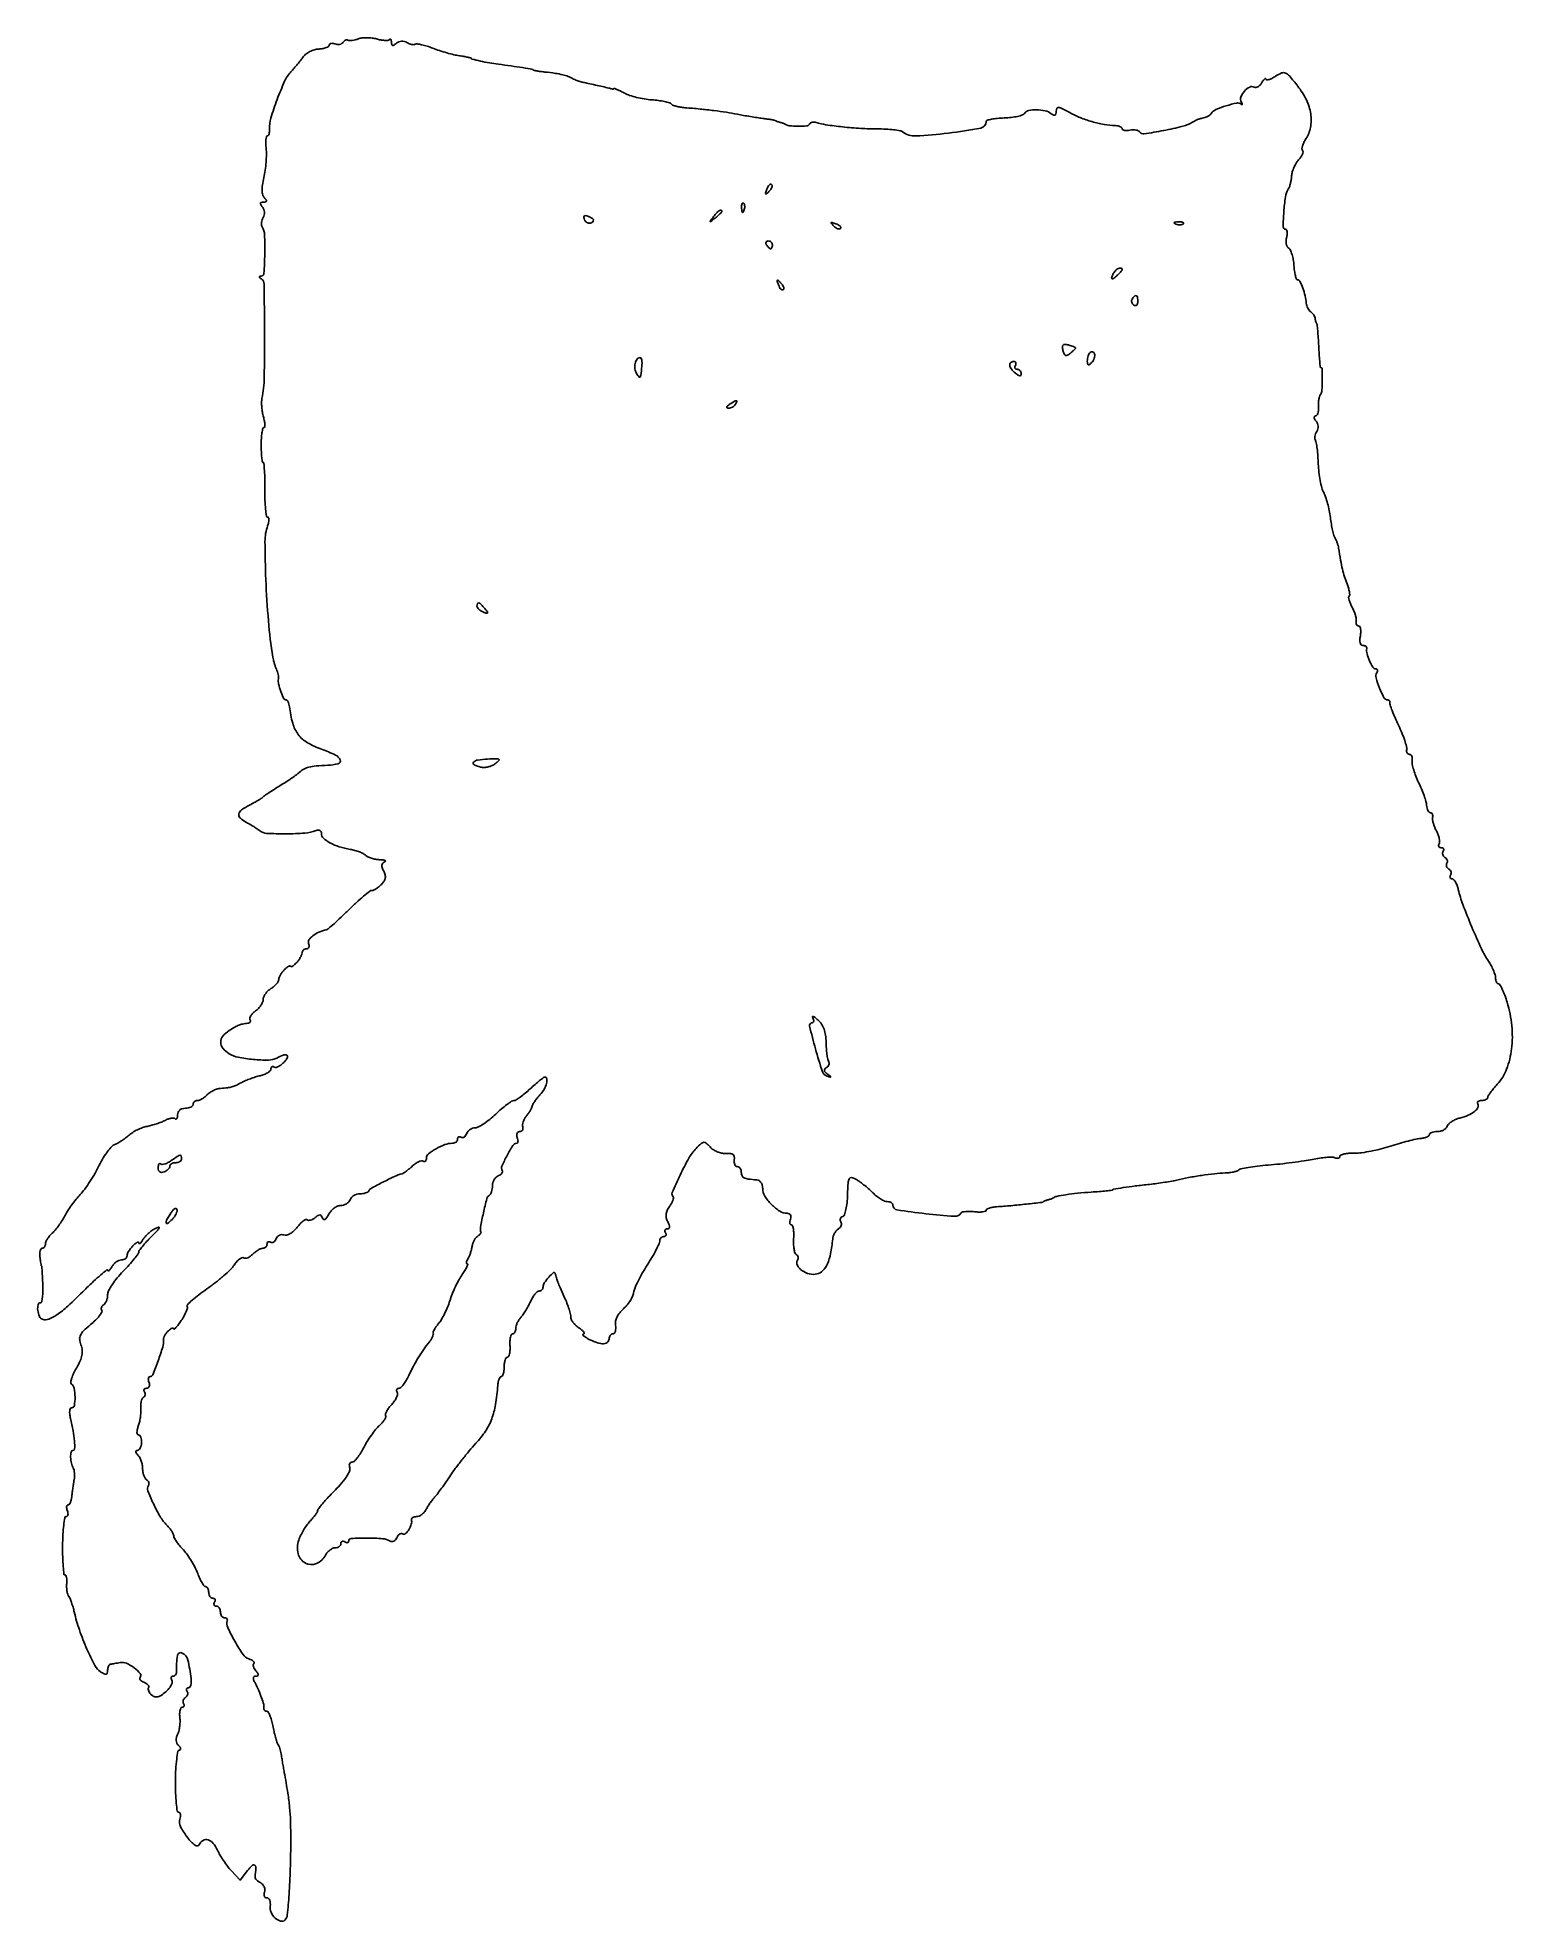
# Model space of a CAD drawing. Extents: x 0 to 379, y 0 to 484.
import ezdxf

# ---------------------------------------------------------------- set-up
doc = ezdxf.new("R2010")
doc.units = 0

msp = doc.modelspace()

# ---------------------------------------------------------------- linework, layer by layer
for points in [[(82.5, 483.979841, -0.025906), (81.684383, 483.729339, -0.030166), (80.887485, 483.579486, -0.031438), (80.210518, 483.53698, -0.131071), (79.819098, 483.641444, 0.142128), (79.513213, 483.716006, 0.095925), (79.161632, 483.632002, 0.081546), (78.817797, 483.402517, 0.066588), (78.537073, 483.059986, -0.125083), (78.196646, 482.730973, -0.08122), (77.681312, 482.538534, -0.072801), (77.07409, 482.508172, -0.06786), (76.467975, 482.650663, 0.050059), (75.905553, 482.804123, 0.091175), (75.43101, 482.796763, 0.14065), (75.119784, 482.635991, 0.206274), (74.999294, 482.356989, -0.25159), (74.815972, 482.016396, -0.056163), (74.207365, 481.705813, -0.045473), (73.336483, 481.465936, -0.029991), (72.304357, 481.34365, 0.057132), (71.177264, 481.147732, 0.04447), (70.019048, 480.691656, 0.045713), (69.003093, 480.061235, 0.077436), (68.30797, 479.34365, -0.011932), (67.677283, 478.494442, -0.00604), (66.844989, 477.454072, -0.005995), (65.959348, 476.40006, -0.008891), (65.156166, 475.5, 0.08002), (63.532522, 473.057448, 0.017389), (61.591871, 468.365515, 0.017086), (59.981816, 463.559285, 0.085567), (59.647756, 460.75, -0.036366), (59.634122, 460.079697, -0.056451), (59.516031, 459.514063, -0.075889), (59.319955, 459.128146, -0.241862), (59.070537, 459, 0.347799), (58.831828, 458.811105, 0.035077), (58.706813, 458.045313, 0.032122), (58.677977, 456.996003, 0.019161), (58.771685, 455.75, -0.032266), (58.847108, 454.208035, -0.015496), (58.754759, 452.228725, -0.015293), (58.530273, 450.16201, -0.021114), (58.194373, 448.326512, 0.018971), (57.831902, 446.392642, 0.04301), (57.740693, 444.908507, 0.059828), (57.900422, 443.807749, 0.13119), (58.323488, 443.076512, -0.031859), (58.773495, 442.565189, -0.224303), (58.842887, 442.25, -0.296084), (58.642135, 442.055152, -0.048727), (58.077555, 442, 0.059981), (57.510824, 441.931768, 0.291183), (57.296938, 441.708732, 0.194652), (57.367566, 441.3349, 0.030384), (57.820353, 440.716462, -0.077142), (58.191607, 440.09535, -0.078951), (58.353314, 439.395874, -0.078954), (58.290246, 438.680752, -0.07716), (58.008781, 438.014207, 0.057103), (57.719012, 437.397888, 0.054156), (57.569604, 436.720873, 0.058398), (57.574461, 436.08728, 0.107725), (57.744984, 435.603608, -0.129554), (58.365345, 433.568646, -0.014411), (58.411411, 428.672444, -0.009566), (58.218666, 423.674365, -0.392852), (57.5, 422.985179, 0.069866), (57.150446, 422.930449, 0.348408), (57.045021, 422.778145, 0.19448), (57.155429, 422.549117, 0.031611), (57.548881, 422.234687, -0.24142), (58.248971, 420.9094, -0.001869), (58.354907, 408.423338, -0.005809), (58.275593, 396.88155, -0.044541), (57.694767, 391.5, 0.047479), (57.596712, 390.538674, 0.021845), (57.643218, 389.279687, 0.021405), (57.808224, 387.949406, 0.02771), (58.078472, 386.75, -0.021655), (58.329547, 385.69537, -0.038379), (58.430894, 384.807813, -0.049707), (58.391679, 384.179784, -0.36761), (58.180194, 384, 0.348635), (57.912593, 383.787592, 0.019738), (57.699807, 382.678125, 0.023307), (57.549014, 381.225164, 0.014203), (57.5, 379.5, 0.010427), (57.535984, 377.77468, 0.01724), (57.646875, 376.321916, 0.011331), (57.801379, 375.169919, 0.369311), (58, 375.000141, -0.390509), (58.199289, 374.81659, -0.004895), (58.334536, 372.943949, -0.011141), (58.425035, 370.684229, -0.006697), (58.43672, 368.000141, 0.010571), (58.469201, 365.316223, 0.0175), (58.623659, 363.056291, 0.011661), (58.851288, 361.267287, 0.370966), (59.161969, 361, -0.318852), (59.402555, 360.829214, -0.085169), (59.484788, 360.339063, -0.054514), (59.402652, 359.612866, -0.029717), (59.153632, 358.75, 0.086612), (58.474182, 354.733679, 0.00858), (58.693713, 344.920383, 0.011683), (59.362731, 334.296767, 0.017119), (60.488355, 325, 0.021942), (60.627117, 324.310511, 0.011675), (60.855856, 323.470391, 0.0116), (61.130067, 322.621304, 0.017664), (61.41089, 321.899203, -0.025441), (61.662825, 321.220324, -0.023832), (61.85082, 320.504499, -0.024565), (61.955878, 319.853717, -0.071307), (61.941583, 319.399203, 0.101185), (61.977824, 318.09926, 0.029768), (62.549434, 316.177252, 0.023799), (63.300786, 314.381035, 0.289458), (63.903827, 314, -0.217153), (64.175247, 313.876287, -0.063812), (64.435485, 313.485937, -0.051244), (64.647289, 312.920078, -0.035834), (64.772082, 312.25, 0.039993), (65.602281, 307.989141, 0.093522), (67.034927, 305.089345, 0.098561), (69.372103, 303.00226, 0.047829), (73.016267, 301.300627, -0.023813), (76.616522, 299.825394, -0.193717), (77.808476, 298.550002, -0.449989), (77.310555, 297.586047, -0.052733), (74.602967, 297.196352, 0.010759), (71.614636, 297.019554, 0.041848), (69.787985, 296.716781, 0.064636), (68.474503, 296.196722, 0.05998), (67.300333, 295.347952, -0.029279), (66.583149, 294.759421, -0.006814), (65.310083, 293.860113, -0.007007), (63.813818, 292.863962, -0.006816), (62.276523, 291.900738, 0.004447), (60.793609, 290.981344, 0.005906), (59.462479, 290.117397, 0.004287), (58.364518, 289.372542, 0.057774), (58, 289.052786, -0.066837), (57.651148, 288.757745, -0.007498), (56.765625, 288.210492, -0.008996), (55.685362, 287.591168, -0.007188), (54.5, 286.961655, 0.036909), (52.433185, 285.701279, 0.198934), (51.75205, 284.606756, 0.261112), (52.132359, 283.554759, 0.060132), (53.755546, 282.460958, -0.01258), (54.632382, 281.984208, -0.009021), (55.588562, 281.409477, -0.009118), (56.479711, 280.828826, -0.019315), (57.143348, 280.340529, 0.157563), (58.89259, 279.681286, 0.013005), (63.821647, 279.573586, 0.017149), (68.744458, 279.763001, 0.073546), (71.601859, 280.400713, -0.085071), (72.135756, 280.507092, -0.132406), (72.589296, 280.397861, -0.149712), (72.890028, 280.09017, -0.119754), (73, 279.637595, 0.211281), (73.519088, 278.464, 0.058752), (75.193938, 277.266908, 0.048811), (77.595643, 276.235475, 0.035905), (80.413411, 275.556912, -0.025754), (81.6048, 275.295454, -0.024977), (82.775506, 274.910776, -0.025799), (83.768501, 274.468521, -0.078865), (84.363411, 274.036589, 0.086925), (84.938977, 273.632612, 0.03427), (85.844565, 273.281307, 0.032631), (86.897702, 273.027707, 0.035044), (87.95, 272.921053, -0.018608), (88.859161, 272.858987, -0.078267), (89.386097, 272.717915, -0.412035), (89.457458, 272.534645, -0.196606), (89.25799, 272.340382, 0.107151), (88.755, 271.998183, 0.164757), (88.535906, 271.524622, 0.112975), (88.613081, 270.875016, 0.037055), (89.006007, 269.988776, -0.057858), (89.38361, 269.031756, -0.107431), (89.421967, 268.201792, -0.103605), (89.111161, 267.410646, -0.051193), (88.426589, 266.569446, -0.025799), (87.760475, 265.968741, -0.028512), (87.057087, 265.461025, -0.029596), (86.413517, 265.101854, -0.112942), (85.968357, 265, 0.168314), (85.423626, 264.811282, 0.007511), (83.854463, 263.537093, 0.011933), (82.02323, 261.92802, 0.008182), (80.020207, 260.01989, -0.00527), (78.028637, 258.100428, -0.007714), (76.23247, 256.457087, -0.004189), (74.689597, 255.111535, -0.125502), (74.230421, 254.884544, 0.049727), (72.346834, 254.283697, 0.062427), (70.769661, 253.353552, 0.080306), (69.792413, 252.310802, 0.244484), (69.686132, 251.375545, -0.071829), (69.805398, 250.849603, -0.120094), (69.733745, 250.404066, -0.152618), (69.4855, 250.110175, -0.142579), (69.106989, 250, 0.095752), (68.684465, 249.918336, 0.097112), (68.325178, 249.685268, 0.09868), (68.08464, 249.337419, 0.102425), (68, 248.928571, -0.098387), (67.89773, 248.413868, -0.03396), (67.559375, 247.73125, -0.032192), (67.074034, 247.010186, -0.032161), (66.5, 246.357143, -0.020204), (65.923506, 245.825448, -0.046395), (65.440625, 245.486607, -0.102943), (65.128109, 245.385125, -0.446458), (65, 245.5, 0.446458), (64.871891, 245.614875, 0.102943), (64.559375, 245.513393, 0.046395), (64.076494, 245.174552, 0.020204), (63.5, 244.642857, 0.031922), (62.925964, 243.99044, 0.032072), (62.440625, 243.271239, 0.033828), (62.102124, 242.59124, 0.098884), (62, 242.079902, -0.135674), (61.863312, 241.585438, -0.04347), (61.4125, 240.962291, -0.039695), (60.765363, 240.324309, -0.035184), (60, 239.767927, 0.050131), (59.234929, 239.17608, 0.047501), (58.5875, 238.433815, 0.051085), (58.144274, 237.660153, 0.104925), (58, 236.980212, -0.099852), (57.860695, 236.289614, -0.046649), (57.428233, 235.481404, -0.043677), (56.79823, 234.689213, -0.046816), (56.053561, 234.038604, 0.037974), (55.345323, 233.441537, 0.054772), (54.827366, 232.807554, 0.069684), (54.559149, 232.232519, 0.215985), (54.612578, 231.817845, -0.11301), (54.722079, 231.496597, -0.159927), (54.65847, 231.203523, -0.144582), (54.424985, 230.984817, -0.087236), (54.059017, 230.875, 0.019151), (52.707753, 230.66277, 0.045635), (51.733434, 230.37701, 0.038735), (50.736757, 229.890722, 0.010653), (49.25, 228.973722, 0.078648), (47.644797, 227.534468, 0.172398), (47.099603, 226.000256, 0.172848), (47.64529, 224.468898, 0.079124), (49.25, 223.037864, 0.094715), (51.549035, 222.115696, 0.025287), (55.470586, 221.55493, 0.024041), (59.389828, 221.38474, 0.121169), (61.5, 221.914215, -0.030524), (63.185936, 222.67922, -0.209099), (64.075594, 222.637095, -0.426784), (64.253274, 222.071655, -0.058382), (63.452738, 220.947776, -0.036898), (62.730673, 220.259465, -0.050554), (61.983474, 219.762752, -0.061447), (61.320234, 219.51089, -0.201086), (60.866353, 219.582598, 0.097362), (60.535938, 219.706765, 0.174927), (60.254491, 219.65526, 0.170647), (60.06614, 219.434082, 0.092102), (60, 219.078069, -0.202848), (59.811626, 218.632851, -0.054374), (59.192188, 218.150487, -0.04597), (58.302874, 217.70865, -0.033659), (57.25, 217.38072, 0.017008), (56.051051, 217.050631, 0.01182), (54.720312, 216.600299, 0.011937), (53.462119, 216.10675, 0.023999), (52.5, 215.647103, -0.012808), (50.992902, 214.885225, -0.042295), (49.951434, 214.4957, -0.040838), (48.840468, 214.280037, -0.011346), (47.071429, 214.125, 0.059082), (46.223651, 213.96832, 0.03547), (45.26875, 213.596094, 0.0351), (44.358338, 213.083532, 0.050658), (43.642857, 212.5, -0.032161), (42.989814, 211.925966, -0.032192), (42.26875, 211.440625, -0.03396), (41.586132, 211.10227, -0.098387), (41.071429, 211, 0.09221), (40.662416, 210.923923, 0.096076), (40.314732, 210.70625, 0.099376), (40.082053, 210.381541, 0.106313), (40, 210, -0.191087), (39.848523, 209.618118, -0.088204), (39.4125, 209.29375, -0.068025), (38.765418, 209.073693, -0.048028), (38, 209, 0.07172), (37.189264, 208.883106, 0.102443), (36.55, 208.541667, 0.11401), (36.144249, 208.006838, 0.105888), (36, 207.333333, -0.036245), (35.956608, 206.735523, -0.101051), (35.814502, 206.341748, -0.237774), (35.605842, 206.212042, -0.222224), (35.368517, 206.29815, 0.1833), (34.99016, 206.468396, 0.054915), (34.34789, 206.436595, 0.04696), (33.576034, 206.237003, 0.036141), (32.780805, 205.88269, -0.028477), (31.841265, 205.446718, -0.014496), (30.61717, 205.001927, -0.014353), (29.324444, 204.614985, -0.020829), (28.162287, 204.354521, 0.0422), (26.997177, 204.040611, 0.02635), (25.694547, 203.489537, 0.026369), (24.459162, 202.805586, 0.042785), (23.5, 202.08566, -0.021277), (22.6138, 201.358941, -0.017173), (21.604627, 200.653683, -0.017505), (20.626652, 200.066652, -0.042046), (19.856176, 199.721141, 0.124344), (19.074671, 199.203598, 0.024849), (18.003099, 197.901967, 0.02487), (16.878851, 196.22048, 0.02095), (15.856176, 194.3383, -0.017358), (14.767779, 192.300411, -0.013314), (13.444138, 190.150563, -0.013513), (12.096323, 188.203647, -0.030838), (10.953655, 186.830963, 0.01937), (9.873009, 185.591691, 0.012952), (8.730293, 184.096268, 0.013053), (7.696654, 182.586973, 0.024903), (6.960483, 181.314791, -0.021814), (6.278175, 180.118718, -0.015964), (5.422593, 178.851764, -0.01619), (4.533335, 177.701849, -0.034035), (3.756828, 176.882705, 0.031629), (3.084503, 176.180259, 0.032952), (2.516068, 175.407758, 0.034916), (2.118843, 174.678374, 0.107635), (2, 174.132705, -0.071869), (1.937459, 173.699848, -0.08698), (1.755341, 173.332732, -0.100401), (1.484731, 173.087305, -0.134937), (1.167119, 173, 0.257279), (0.866689, 172.834453, 0.077618), (0.652201, 172.339063, 0.056197), (0.548709, 171.612021, 0.034909), (0.583786, 170.75, 0.006054), (0.690053, 169.887328, 0.00996), (0.803254, 169.160937, 0.003947), (0.915232, 168.55388, 0.359511), (0.980482, 168.5, -0.392763), (1.042723, 168.442191, -0.000935), (1.139098, 167.10446, -0.004822), (1.231847, 165.570876, -0.002898), (1.313815, 163.749225, -0.014819), (1.33118, 161.927905, -0.024515), (1.224996, 160.394217, -0.021709), (1.035449, 159.23119, -0.355668), (0.75, 158.999225, 0.349394), (0.10512, 158.487016, 0.08626), (0.025172, 157.040015, 0.07342), (0.445252, 155.482703, 0.211294), (1.25, 154.741554, 0.174847), (2.850894, 154.770974, 0.061359), (4.914034, 155.86385, 0.034399), (7.756642, 158.155381, 0.008351), (12.114334, 162.33, -0.006931), (14.374923, 164.507965, -0.012813), (16.280018, 166.203625, -0.008888), (17.795455, 167.438902, -0.613208), (18.030409, 167.33, 0.356003), (18.14517, 167.199324, 0.225136), (18.351299, 167.257875, 0.060739), (18.685217, 167.63114, 0.020271), (19.080099, 168.25, -0.055942), (19.577617, 168.919365, -0.050884), (20.225995, 169.485938, -0.054217), (20.919862, 169.872383, -0.100292), (21.54969, 170, 0.072223), (22.103907, 170.080474, 0.087189), (22.573971, 170.314732, 0.100444), (22.888219, 170.662847, 0.134323), (23, 171.071429, -0.150066), (23.335393, 172.163745, -0.038676), (24.4984, 173.622303, -0.061147), (25.598591, 174.545614, -0.582517), (26.030409, 174.321429, 0.357981), (26.144432, 174.192607, 0.223523), (26.349283, 174.251755, 0.060443), (26.681008, 174.623067, 0.020222), (27.073236, 175.237737, -0.051582), (27.619218, 175.985613, -0.027045), (28.436613, 176.799164, -0.026591), (29.373585, 177.550363, -0.036704), (30.292827, 178.113009, -0.048972), (31.10732, 178.436451, -0.65183), (31.259296, 178.254406, -0.075726), (30.783538, 177.574951, -0.006077), (29.25, 176.006615, 0.010899), (28.005023, 174.708579, 0.01525), (26.954688, 173.492116, 0.011529), (26.146894, 172.448458, 0.160258), (26, 172.001925, -0.164942), (25.842728, 171.538144, -0.008123), (24.825, 170.25388, -0.012421), (23.532534, 168.753873, -0.00859), (22, 167.119437, 0.021551), (20.468764, 165.399129, 0.025235), (19.175, 163.63864, 0.025391), (18.247239, 162.064348, 0.121025), (18, 161.057872, -0.047633), (17.924701, 160.269253, -0.04665), (17.701458, 159.503353, -0.050536), (17.373444, 158.869956, -0.110041), (16.983688, 158.489919, 0.080187), (16.634215, 158.187339, 0.091392), (16.416538, 157.802603, 0.100747), (16.362762, 157.396908, 0.121732), (16.480127, 157.032156, -0.279021), (16.484679, 156.546532, -0.032878), (15.84748, 155.61626, -0.03173), (14.866892, 154.519935, -0.020581), (13.606404, 153.377123, 0.01857), (11.794145, 151.747276, 0.090104), (10.992261, 150.627566, 0.136543), (10.804937, 149.538625, 0.065662), (11.133621, 148.14855, -0.063739), (11.456894, 146.804363, -0.075926), (11.401082, 145.502699, -0.060045), (10.929313, 144.051717, -0.024691), (9.965797, 142.217457, 0.023382), (9.228383, 140.822507, 0.036187), (8.739377, 139.551158, 0.040515), (8.52029, 138.542398, 0.277184), (8.713731, 138.094776, -0.19536), (9.406662, 136.996485, -0.042936), (9.613873, 134.729888, -0.043768), (9.437109, 132.582543, -0.365364), (8.746321, 132, 0.279844), (8.410484, 131.796065, 0.092845), (8.236337, 131.221267, 0.058401), (8.243061, 130.342251, 0.029401), (8.445321, 129.25, -0.015159), (9.12583, 126.081696, -0.026502), (9.469107, 123.420076, -0.02628), (9.514257, 121.433623, -0.405505), (9.067505, 121, 0.358285), (8.594341, 120.611012, 0.054267), (8.480812, 119.297611, 0.049994), (8.671619, 117.742765, 0.076678), (9.167822, 116.482419, -0.082998), (9.363411, 115.966717, -0.031467), (9.466608, 115.201086, -0.030111), (9.475986, 114.337816, -0.032301), (9.380128, 113.5, 0.006636), (9.225456, 112.572406, 0.003584), (9.058386, 111.426563, 0.003569), (8.904893, 110.256856, 0.005615), (8.791539, 109.25, -0.031214), (8.649558, 108.388228, -0.046141), (8.410226, 107.660938, -0.05653), (8.117696, 107.153638, -0.238047), (7.813277, 107, 0.241897), (7.575341, 106.877734, 0.127018), (7.452315, 106.559375, 0.078455), (7.471951, 106.074953, 0.042352), (7.638374, 105.5, -0.049816), (7.795471, 104.925348, -0.090853), (7.788732, 104.440625, -0.140474), (7.625628, 104.12287, -0.207254), (7.341938, 104, 0.364651), (6.993835, 103.707193, 0.012286), (6.709884, 101.796875, 0.018003), (6.498718, 99.375496, 0.010912), (6.414831, 96.5, 0.008166), (6.440681, 93.624305, 0.01356), (6.567759, 91.203125, 0.007169), (6.753304, 89.232795, 0.382858), (7.012763, 89, -0.293395), (7.250848, 88.847135, -0.057321), (7.416253, 88.339062, -0.044554), (7.49738, 87.612302, -0.027303), (7.469368, 86.75, 0.031949), (7.447688, 85.81521, 0.030193), (7.543818, 84.867187, 0.031586), (7.732927, 84.039313, 0.085204), (7.9986, 83.5, -0.057723), (8.322821, 82.923622, -0.014359), (8.713098, 81.9125, -0.014487), (9.095381, 80.721863, -0.014088), (9.411972, 79.5, 0.026837), (10.740589, 74.862411, 0.020668), (12.664133, 69.961401, 0.01704), (14.71682, 65.705633, 0.133042), (16.200087, 64.107116, 0.022545), (17.140959, 63.576915, 0.171269), (17.637991, 63.512523, 0.288327), (17.915394, 63.782503, 0.059453), (18, 64.491526, -0.047396), (18.055375, 65.074396, -0.063216), (18.220312, 65.579361, -0.078709), (18.463174, 65.935064, -0.180156), (18.75, 66.076511, 0.012191), (19.148837, 66.127051, 0.003256), (19.78094, 66.227075, 0.003299), (20.498086, 66.350214, 0.003399), (21.206393, 66.481627, -0.155403), (22.809212, 66.291457, -0.053077), (24.850739, 65.088456, -0.059402), (26.382534, 63.640675, -0.387955), (26.338684, 62.672017, 0.228152), (26.237529, 62.383095, 0.142875), (26.378302, 62.046083, 0.0865), (26.768545, 61.704698, 0.044965), (27.351128, 61.418754, -0.050169), (27.942512, 61.12083, -0.079672), (28.365578, 60.745315, -0.11187), (28.560105, 60.355677, -0.201099), (28.505267, 60.008522, 0.168514), (28.420045, 59.626852, 0.077714), (28.557205, 59.129947, 0.063749), (28.884304, 58.598541, 0.049787), (29.360677, 58.115628, 0.09614), (30.123787, 57.697715, 0.135335), (30.895068, 57.666611, 0.092779), (31.783308, 58.056643, 0.028924), (32.941484, 58.949249, 0.038952), (33.75196, 59.771013, 0.0532), (34.33382, 60.631968, 0.065338), (34.622239, 61.403993, 0.19767), (34.5328, 61.946928, -0.067363), (34.353226, 62.350071, -0.14079), (34.351596, 62.69066, -0.190809), (34.522627, 62.914691, -0.136252), (34.829872, 63, 0.132757), (35.187648, 63.096699, 0.104895), (35.485694, 63.367188, 0.091319), (35.677779, 63.772391, 0.074552), (35.731355, 64.25, -0.04621), (35.955266, 68.29989, -0.509076), (37.180178, 68.939847, -0.221185), (38.626974, 67.132752, -0.032617), (39.461471, 62.400448, -0.036256), (39.495376, 61.48086, -0.058044), (39.376878, 60.705132, -0.080419), (39.136408, 60.178071, -0.250625), (38.80347, 60, 0.119512), (38.498618, 59.926077, 0.186876), (38.321661, 59.726548, 0.152933), (38.305817, 59.425103, 0.075787), (38.457295, 59.069098, -0.110145), (38.597587, 58.665018, -0.099917), (38.560288, 58.224179, -0.094986), (38.350569, 57.814355, -0.088941), (38, 57.5, 0.088941), (37.649431, 57.185645, 0.094986), (37.439712, 56.775821, 0.099917), (37.402413, 56.334982, 0.110145), (37.542705, 55.930902, -0.075787), (37.694183, 55.574897, -0.152933), (37.678339, 55.273452, -0.186876), (37.501382, 55.073923, -0.119512), (37.19653, 55, 0.270695), (36.864547, 54.806056, 0.071313), (36.632494, 54.209494, 0.052319), (36.524088, 53.340072, 0.032221), (36.570433, 52.308917, -0.033846), (36.618454, 51.157151, -0.027275), (36.518767, 49.921972, -0.028055), (36.299214, 48.787481, -0.061111), (35.979724, 47.962113, 0.0629), (35.683181, 47.18784, 0.083927), (35.628615, 46.438228, 0.089641), (35.821779, 45.74993, 0.083441), (36.246804, 45.153196, -0.039664), (36.625142, 44.709548, -0.113589), (36.782186, 44.338741, -0.250051), (36.705072, 44.102604, -0.193632), (36.45, 43.999966, 0.363186), (36.070779, 43.682632, 0.012766), (35.759962, 41.649951, 0.018377), (35.528299, 39.067131, 0.011145), (35.434977, 35.999966, 0.010351), (35.473543, 32.932694, 0.017139), (35.648262, 30.34999, 0.011211), (35.904212, 28.300501, 0.371881), (36.252364, 28, -0.229602), (36.542969, 27.859127, -0.121357), (36.712544, 27.485937, -0.078655), (36.72837, 26.920509, -0.044552), (36.579803, 26.25, 0.198799), (36.746351, 24.304191, 0.04604), (38.556504, 21.479355, 0.061265), (40.563503, 19.467832, 0.495158), (41.644242, 19.75, -0.169702), (42.555791, 20.764338, -0.207015), (43.815393, 20.883416, -0.138034), (45.173084, 19.977624, -0.07275), (46.263154, 18.25, 0.027887), (46.89497, 17.01657, 0.01517), (47.798721, 15.573437, 0.015074), (48.809691, 14.157263, 0.023066), (49.777035, 13), (52.07064, 10.5), (54.013084, 13, -0.029692), (55.220897, 14.377349, -0.396613), (55.835985, 14.399717, -0.234172), (56.145752, 13.650235, -0.016698), (55.9104, 11.339895, 0.178862), (55.980002, 11.027278, 0.04743), (56.301865, 10.619207, 0.0419), (56.782847, 10.193579, 0.032627), (57.368867, 9.813448, -0.084263), (57.917518, 9.371284, -0.081872), (58.296086, 8.768738, -0.085662), (58.449872, 8.101937, -0.105936), (58.351478, 7.473553, 0.070707), (58.222377, 6.910077, 0.118876), (58.295767, 6.432856, 0.152637), (58.556606, 6.118209, 0.144925), (58.955869, 6, -0.191007), (59.376855, 5.833088, -0.108759), (59.690172, 5.374322, -0.07993), (59.846444, 4.685232, -0.05238), (59.812858, 3.870033, 0.144112), (60.038236, 2.275469, 0.097583), (61.113335, 0.773396, 0.120965), (62.495298, -0.007385, 0.271089), (63.620358, 0.287025, 0.173857), (64.216682, 1.550003, 0.006425), (64.666271, 6.889464, 0.01082), (64.988869, 13.399491, 0.006847), (65.096649, 21, 0.007057), (65.032095, 25.736888, 0.017005), (64.815789, 29.235532, 0.015558), (64.349769, 32.889121, 0.005067), (63.439684, 38.251576, -0.001282), (63.199159, 39.606556, -0.001204), (62.9604, 40.991565, -0.001197), (62.754531, 42.221001, -0.004151), (62.629888, 43.017581, 0.02523), (62.499214, 43.671071, 0.018539), (62.291548, 44.380196, 0.018826), (62.044236, 45.038027, 0.039101), (61.793444, 45.525197, -0.060156), (61.514636, 46.127699, -0.010604), (61.155073, 47.323735, -0.011353), (60.79317, 48.752244, -0.009993), (60.479494, 50.257616, 0.021553), (60.145962, 51.69149, 0.032584), (59.722595, 52.900675, 0.034154), (59.275402, 53.780567, 0.263961), (58.888709, 54, -0.086411), (58.561472, 54.056979, -0.114029), (58.307694, 54.220313, -0.125981), (58.167615, 54.46428, -0.120369), (58.158759, 54.75, 0.117057), (58.13655, 55.657979, 0.0186), (57.615798, 57.373552, 0.020363), (56.851158, 59.329743, 0.019395), (55.918528, 61.25, -0.031371), (55.55885, 62.038023, -0.11974), (55.490863, 62.569942, -0.23098), (55.686984, 62.879162, -0.138776), (56.113971, 63, 0.081884), (56.579828, 63.076808, 0.317906), (56.742339, 63.300455, 0.154433), (56.625494, 63.686835, 0.023157), (56.131121, 64.342009, -0.043557), (55.746543, 64.897367, -0.059937), (55.510985, 65.456267, -0.075483), (55.449144, 65.935009, -0.193144), (55.584036, 66.250703, 0.281906), (55.647775, 66.515928, 0.127085), (55.448058, 66.829916, 0.071567), (54.985123, 67.152485, 0.035889), (54.325361, 67.426721, -0.163523), (52.840169, 68.547266, -0.021452), (50.719428, 71.949814, -0.020658), (48.892385, 75.518672, -0.183487), (48.772895, 77.25, 0.135227), (48.780089, 77.535358, 0.140109), (48.639538, 77.779688, 0.116508), (48.365046, 77.943628, 0.076757), (48, 78, -0.148195), (47.618646, 78.115568, -0.098894), (47.29375, 78.440625, -0.082425), (47.074694, 78.926543, -0.064853), (47, 79.5, 0.06887), (46.920655, 80.073318, 0.085131), (46.688914, 80.559375, 0.099915), (46.344827, 80.884374, 0.140337), (45.940983, 81, -0.108972), (45.586039, 81.078288, -0.182303), (45.3746, 81.29375, -0.161196), (45.343488, 81.6179, -0.082592), (45.5, 82, 0.082592), (45.656512, 82.3821, 0.161196), (45.6254, 82.70625, 0.182303), (45.413961, 82.921712, 0.108972), (45.059017, 83, -0.140337), (44.655173, 83.115626, -0.099915), (44.311086, 83.440625, -0.085131), (44.079345, 83.926682, -0.06887), (44, 84.5, 0.051303), (43.940954, 85.073945, 0.071236), (43.765261, 85.559375, 0.09129), (43.505903, 85.885687, 0.181234), (43.200888, 86, -0.23433), (42.821191, 86.188288, -0.027724), (42.27801, 86.991429, -0.028477), (41.707011, 88.082129, -0.019595), (41.181333, 89.375078, 0.031625), (40.534803, 90.861783, 0.018864), (39.590764, 92.544932, 0.018844), (38.519338, 94.157097, 0.0308), (37.480444, 95.4266, -0.016292), (36.53067, 96.520861, -0.020541), (35.728631, 97.595454, -0.019113), (35.139372, 98.531434, -0.131666), (35, 99.051522, 0.114916), (34.888056, 99.53216, 0.028131), (34.485937, 100.244512, 0.027338), (33.919843, 101.029444, 0.0243), (33.25, 101.780859, -0.059692), (31.525492, 104.014752, -0.025764), (29.764151, 107.343669, -0.018966), (28.369897, 110.667176, -0.232261), (28.49974, 111.99958, 0.117123), (28.624888, 112.376733, 0.100555), (28.577548, 112.793034, 0.092865), (28.364112, 113.18478, 0.083482), (28.016312, 113.489919, -0.122022), (27.62601, 113.888919, -0.047811), (27.298542, 114.591814, -0.043653), (27.075163, 115.455158, -0.041507), (27, 116.359017, 0.046611), (26.911614, 117.305082, 0.037328), (26.6475, 118.294211, 0.038592), (26.260156, 119.178881, 0.074024), (25.8, 119.8, -0.039603), (25.40621, 120.261653, -0.113371), (25.242489, 120.6475, -0.249897), (25.322337, 120.893169, -0.194078), (25.587196, 121, 0.185272), (25.975888, 121.149147, 0.080363), (26.328658, 121.5875, 0.063774), (26.594577, 122.234637, 0.046864), (26.725047, 123, 0.043636), (26.715834, 123.765766, 0.066339), (26.563224, 124.4125, 0.090153), (26.29976, 124.848029, 0.214957), (25.962602, 125, -0.276496), (25.669796, 125.175323, -0.114235), (25.544394, 125.638715, -0.066142), (25.613141, 126.35798, -0.031541), (25.87976, 127.25, 0.032845), (26.18415, 128.278138, 0.020593), (26.410021, 129.512437, 0.020649), (26.532491, 130.751514, 0.035104), (26.519009, 131.79234, -0.035981), (26.508745, 132.708446, -0.042447), (26.634475, 133.566041, -0.047383), (26.865495, 134.251418, -0.150475), (27.180312, 134.611439, 0.108419), (27.461387, 134.883754, 0.099691), (27.613254, 135.256914, 0.095485), (27.612166, 135.673668, 0.090388), (27.457295, 136.069098, -0.103085), (27.32854, 136.423882, -0.178898), (27.393483, 136.726548, -0.165964), (27.646275, 136.92949, -0.087099), (28.047972, 137, 0.148627), (28.444764, 137.120613, 0.152575), (28.70238, 137.440625, 0.116977), (28.771857, 137.926317, 0.069008), (28.638374, 138.5, -0.045994), (28.476511, 139.074813, -0.084647), (28.469887, 139.559375, -0.134388), (28.612753, 139.877241, -0.22394), (28.873097, 140, 0.304705), (29.593944, 140.484252, 0.009017), (30.97865, 144.057609, 0.015312), (32.154592, 147.593834, 0.090331), (32.368552, 149.526765, -0.104166), (32.435436, 150.009574, -0.041143), (32.714817, 150.622825, -0.038449), (33.13643, 151.257199, -0.039019), (33.648317, 151.816192, -0.02989), (34.168436, 152.246865, -0.074281), (34.604879, 152.476052, -0.17835), (34.881137, 152.471153, -0.307072), (35.006589, 152.289427, 0.611452), (35.157675, 152.213656, 0.050732), (35.580082, 152.594819, 0.026403), (36.204926, 153.363555, 0.011726), (36.949653, 154.437617, 0.019764), (37.659925, 155.613735, 0.027851), (38.190485, 156.71748, 0.027037), (38.513732, 157.636157, 0.212579), (38.454459, 158.073688, -0.349663), (38.50593, 158.503539, -0.013452), (39.758605, 159.67514, -0.018918), (41.431446, 161.048033, -0.011571), (43.500279, 162.544632, 0.014387), (45.711288, 164.16313, 0.014387), (47.82555, 165.906112, 0.014361), (49.580807, 167.531272, 0.053828), (50.532816, 168.690427, -0.034436), (51.192283, 169.559924, -0.051821), (51.888231, 170.207637, -0.066657), (52.516797, 170.561584, -0.237654), (52.963312, 170.522674, 0.169916), (53.408105, 170.42463, 0.066598), (54.024922, 170.583878, 0.055771), (54.705815, 170.953278, 0.04425), (55.347952, 171.490809, -0.031977), (56.004511, 172.068362, -0.032099), (56.72855, 172.556675, -0.033858), (57.413322, 172.897216, -0.098769), (57.928571, 173, 0.097854), (58.337488, 173.080802, 0.097658), (58.685268, 173.311086, 0.098218), (58.918159, 173.654874, 0.100235), (59, 174.059017, -0.093902), (59.068535, 174.420729, -0.172183), (59.262969, 174.644424, -0.17347), (59.553712, 174.694547, -0.095482), (59.895215, 174.564761, 0.158822), (60.280701, 174.471014, 0.122403), (60.693997, 174.607997, 0.095682), (61.073929, 174.965093, 0.064886), (61.357361, 175.488885, -0.094886), (61.681749, 176.01137, -0.096872), (62.174134, 176.372518, -0.09886), (62.757514, 176.516898, -0.103351), (63.34175, 176.422353, 0.161075), (64.03484, 176.389753, 0.063819), (64.923922, 176.765517, 0.053418), (65.871378, 177.462249, 0.040891), (66.746849, 178.4053, -0.025172), (67.552676, 179.329931, -0.041842), (68.329394, 180.011133, -0.053053), (68.976396, 180.390515, -0.312003), (69.343079, 180.323588, 0.19171), (69.681196, 180.178006, 0.075985), (70.192053, 180.241642, 0.060376), (70.787646, 180.490799, 0.044005), (71.378588, 180.899237, -0.030174), (72.117042, 181.440366, -0.158423), (72.597268, 181.567001, -0.233004), (72.951363, 181.366956, -0.069351), (73.2352, 180.794401, 0.160911), (73.507033, 180.429938, 0.293435), (73.863884, 180.415646, 0.111986), (74.31907, 180.842991, 0.025629), (74.867629, 181.752663, -0.058318), (75.465682, 182.61218, -0.053305), (76.2628, 183.339845, -0.056865), (77.128754, 183.835383, -0.101889), (77.928195, 184, 0.074006), (78.681438, 184.112102, 0.064318), (79.409369, 184.440625, 0.066862), (80.002959, 184.926485, 0.096532), (80.361626, 185.5, -0.10064), (80.726856, 186.073575, -0.066826), (81.340387, 186.559375, -0.063505), (82.09754, 186.887948, -0.070766), (82.885282, 187, 0.035825), (83.655396, 187.055249, 0.043623), (84.35901, 187.220313, 0.049285), (84.904661, 187.461443, 0.160859), (85.166667, 187.75, -0.1649), (85.751783, 188.384303, -0.005656), (88.777549, 189.988671, -0.010937), (91.776428, 191.453447, -0.040235), (93.756286, 192.180774, 0.079259), (94.155677, 192.363856, 0.013555), (94.840083, 192.847432, 0.014482), (95.618929, 193.465982, 0.012469), (96.401444, 194.159375, -0.034784), (97.191655, 194.799022, -0.046337), (97.993602, 195.256418, -0.054452), (98.694128, 195.486184, -0.192764), (99.151444, 195.406403, 0.137365), (99.474298, 195.313371, 0.189526), (99.753028, 195.420543, 0.139562), (99.942514, 195.728371, 0.067223), (100.007802, 196.190983, -0.226312), (100.5349, 197.279138, -0.039295), (102.47808, 198.597256, -0.041898), (104.77041, 199.658954, -0.087721), (106.699365, 200, 0.079971), (107.196172, 200.079972, 0.091291), (107.617938, 200.311086, 0.100754), (107.899921, 200.655114, 0.122045), (108, 201.059017, -0.093902), (108.068535, 201.420729, -0.172183), (108.262969, 201.644424, -0.17347), (108.553712, 201.694547, -0.095482), (108.895215, 201.564761, 0.160704), (109.281217, 201.472387, 0.122111), (109.695897, 201.612949, 0.094924), (110.077963, 201.975437, 0.064087), (110.36383, 202.505744, -0.084579), (110.702496, 203.076969, -0.06614), (111.238247, 203.561062, -0.066166), (111.881568, 203.888302, -0.084808), (112.535369, 204, 0.123176), (113.377957, 204.210772, 0.023473), (114.746008, 205.025577, 0.023759), (116.289404, 206.154727, 0.019884), (117.816754, 207.491326, -0.012387), (119.300416, 208.829491, -0.016671), (120.711796, 209.960983, -0.013768), (121.92522, 210.817945, -0.144509), (122.5, 210.995954, 0.136686), (123.060752, 211.160234, 0.016355), (124.145006, 211.885238, 0.018512), (125.398849, 212.856573, 0.014228), (126.695766, 214.004627, -0.008059), (127.96045, 215.152283, -0.011705), (129.115582, 216.120109, -0.0074), (130.103934, 216.885888, -0.162505), (130.445766, 217, -0.367462), (130.972614, 216.552363, -0.107929), (130.91205, 215.40669, -0.066256), (130.261483, 213.868628, -0.054441), (129.193955, 212.438561, 0.018615), (128.488979, 211.623001, 0.019975), (127.863866, 210.775702, 0.019981), (127.387848, 210.009187, 0.083215), (127.202139, 209.5, -0.066484), (127.042071, 209.011175, -0.02153), (126.681574, 208.339006, -0.021038), (126.211889, 207.618036, -0.02216), (125.690873, 206.951934, 0.048494), (125.213513, 206.270658, 0.047497), (124.872431, 205.505544, 0.051502), (124.707703, 204.774102, 0.110535), (124.766022, 204.201934, -0.094298), (124.827707, 203.743354, -0.132506), (124.69932, 203.353068, -0.139411), (124.398786, 203.093455, -0.109291), (123.976345, 203, 0.145001), (123.570118, 202.879663, 0.152637), (123.304763, 202.559375, 0.118837), (123.230165, 202.073591, 0.070671), (123.361626, 201.5, -0.040569), (123.530415, 200.924552, -0.074859), (123.557054, 200.438768, -0.121281), (123.444875, 200.117603, -0.251239), (123.218615, 199.993677, 0.25361), (122.266595, 199.466712, 0.019434), (120.734812, 196.850233, 0.019596), (119.41175, 194.122385, 0.246302), (119.489956, 193.016252, -0.178639), (119.561386, 192.663922, -0.118417), (119.403124, 192.278096, -0.087901), (119.029179, 191.915168, -0.057235), (118.494256, 191.63617, 0.102073), (117.922854, 191.27004, 0.066782), (117.438938, 190.651823, 0.063205), (117.111602, 189.887278, 0.069685), (117, 189.090402, -0.040354), (116.935785, 188.296056, -0.043012), (116.744835, 187.539716, -0.047162), (116.465056, 186.925667, -0.124498), (116.131352, 186.58118, 0.194364), (115.528049, 185.759411, 0.007833), (114.655347, 182.092934, 0.009798), (113.924909, 178.459951, 0.130369), (114.033616, 177.111803, -0.219243), (114.015791, 176.918433, -0.050202), (113.819096, 176.645171, -0.042906), (113.506616, 176.347685, -0.030381), (113.110664, 176.068394, 0.092821), (112.682169, 175.67817, 0.041426), (112.272574, 175.030901, 0.039123), (111.941042, 174.253654, 0.042711), (111.746323, 173.45659, -0.024641), (111.572853, 172.615969, -0.018325), (111.302343, 171.707561, -0.018622), (110.983053, 170.867731, -0.039366), (110.662053, 170.25, 0.034728), (110.407046, 169.770179, 0.074461), (110.29533, 169.367188, 0.144318), (110.338665, 169.106752, 0.287354), (110.509077, 169, -0.504917), (110.633694, 168.831097, -0.0357), (110.385246, 168.192187, -0.027988), (109.902927, 167.305519, -0.014404), (109.2069, 166.25, 0.028327), (108.376768, 164.911486, 0.014117), (107.472678, 163.132812, 0.013966), (106.637429, 161.232421, 0.019957), (106.012378, 159.5, -0.020467), (105.408844, 157.832534, -0.017537), (104.641883, 156.130097, -0.017895), (103.834855, 154.632025, -0.047297), (103.123573, 153.645012, 0.023396), (102.520729, 152.8875, 0.031389), (102.052766, 152.145455, 0.032409), (101.756289, 151.507592, 0.189998), (101.758184, 151.145012, -0.164939), (101.777081, 150.794187, -0.037373), (101.570935, 150.225631, -0.034832), (101.220894, 149.572807, -0.02775), (100.758184, 148.920965, 0.014664), (99.225769, 146.877589, 0.016551), (97.879323, 144.827138, 0.016226), (96.649288, 142.656211, 0.013084), (95.466476, 140.25, -0.024778), (94.818158, 139.005478, -0.033355), (94.104677, 137.954688, -0.035223), (93.424963, 137.200628, -0.19408), (92.927563, 137, 0.108931), (92.577099, 136.92273, 0.182281), (92.368307, 136.710053, 0.161229), (92.337539, 136.390098, 0.082621), (92.491999, 136.012946, -0.190206), (92.587036, 135.483624, -0.055427), (92.330507, 134.680049, -0.04707), (91.812683, 133.762547, -0.035549), (91.085596, 132.861502, 0.025713), (90.345518, 131.980368, 0.036707), (89.791279, 131.122897, 0.040452), (89.466502, 130.394802, 0.226848), (89.510999, 129.982203, -0.236862), (89.546328, 129.583697, -0.046666), (89.211217, 128.923977, -0.040397), (88.635565, 128.157256, -0.02771), (87.870009, 127.383647, 0.03834), (86.936493, 126.399357, 0.016314), (85.836799, 124.951759, 0.016029), (84.758584, 123.32379, 0.020255), (83.873266, 121.75, -0.020966), (83.062657, 120.313796, -0.028811), (82.209306, 119.101563, -0.028608), (81.420819, 118.217252, -0.198918), (80.896343, 118, 0.124966), (80.523288, 117.905283, 0.143431), (80.263282, 117.646932, 0.124584), (80.161342, 117.257122, 0.082598), (80.233978, 116.798066, -0.179953), (80.195571, 115.680184, -0.055195), (79.37125, 114.173843, -0.032377), (77.705054, 112.095301, -0.008339), (74.75, 108.968308, 0.010217), (73.696519, 107.84511, 0.014399), (72.807812, 106.79884, 0.01053), (72.120411, 105.90262, 0.159644), (72, 105.53511, -0.141188), (71.898949, 105.184386, -0.015576), (71.427564, 104.483689, -0.018019), (70.797586, 103.670927, -0.013654), (70.05128, 102.824668, 0.032933), (69.234691, 101.823457, 0.01956), (68.3916, 100.534447, 0.019529), (67.648336, 99.177319, 0.031654), (67.137804, 97.965459, 0.146651), (66.983703, 94.4815, 0.20731), (68.85321, 92.051932, 0.234686), (71.69307, 91.923809, 0.167402), (74.066851, 94.124913, -0.055292), (74.559466, 94.842087, -0.052248), (75.205874, 95.449193, -0.056272), (75.900941, 95.863222, -0.106602), (76.535184, 96, 0.070605), (77.094997, 96.079448, 0.086218), (77.56971, 96.311086, 0.100223), (77.887088, 96.655173, 0.137166), (78, 97.059017, -0.108972), (78.078288, 97.413961, -0.182303), (78.29375, 97.6254, -0.161196), (78.6179, 97.656512, -0.082592), (79, 97.5, 0.063408), (79.383001, 97.32577, 0.134322), (79.70625, 97.315022, 0.19157), (79.918168, 97.463882, 0.145994), (80, 97.738166, -0.400174), (80.628497, 98.397692, -0.012497), (84.704204, 98.492184, -0.0182), (88.740237, 98.337898, -0.120318), (90.64586, 97.718871, 0.12926), (91.128566, 97.571412, 0.123978), (91.629794, 97.676837, 0.107949), (92.073383, 98.027604, 0.080234), (92.388152, 98.569126, -0.061778), (92.683736, 99.123546, -0.092661), (93.075338, 99.505402, -0.121115), (93.497527, 99.658054, -0.166377), (93.888152, 99.569126, 0.331166), (94.615771, 99.631873, 0.073242), (95.47247, 100.651148, 0.063761), (96.10494, 102.047206, 0.127339), (96.158759, 103.25, -0.203207), (96.214338, 103.535368, -0.114551), (96.476925, 103.779688, -0.080603), (96.915626, 103.945021, -0.04993), (97.464816, 104, 0.108696), (98.100827, 104.139916, 0.055962), (98.801504, 104.564594, 0.051761), (99.456066, 105.186882, 0.054013), (99.958268, 105.922023, -0.018179), (100.443718, 106.754842, -0.012272), (101.05437, 107.669545, -0.012373), (101.689281, 108.525986, -0.023952), (102.245213, 109.172023, 0.026397), (102.894464, 109.934007, 0.006113), (103.901694, 111.284907, 0.006294), (105.024311, 112.871229, 0.006121), (106.117311, 114.5, -0.015246), (107.404439, 116.344406, -0.00754), (109.143989, 118.609762, -0.007475), (111.020661, 120.907439, -0.010845), (112.750467, 122.873657, 0.039538), (115.191568, 125.992006, 0.05641), (116.790055, 129.119907, 0.049638), (117.776336, 132.819281, 0.023211), (118.345577, 137.75, -0.031403), (118.459398, 138.61182, -0.047061), (118.674951, 139.339063, -0.058497), (118.950858, 139.845236, -0.243359), (119.25, 140, 0.270668), (119.538908, 140.16876, 0.055558), (119.779687, 140.734375, 0.044499), (119.945545, 141.542129, 0.028402), (120, 142.5, -0.031856), (120.061078, 143.457698, -0.049163), (120.246525, 144.265625, -0.063192), (120.516799, 144.825004, -0.253875), (120.839235, 145, 0.293045), (121.150931, 145.199843, 0.053488), (121.379519, 145.88125, 0.042694), (121.507645, 146.85029, 0.026391), (121.5, 148, -0.026391), (121.492355, 149.14971, -0.042694), (121.620481, 150.11875, -0.053488), (121.849069, 150.800157, -0.293045), (122.160765, 151, 0.166428), (122.48092, 151.109601, 0.095282), (122.753475, 151.419643, 0.076183), (122.937712, 151.882149, 0.056813), (123, 152.428571, -0.070229), (123.090732, 153.071356, -0.037438), (123.370614, 153.82567, -0.036382), (123.778748, 154.567687, -0.0467), (124.261663, 155.178571, 0.038816), (124.830466, 155.875275, 0.015061), (125.510177, 156.919643, 0.014804), (126.181823, 158.100249, 0.017758), (126.740225, 159.25, -0.028963), (127.281028, 160.302843, -0.037707), (127.899706, 161.192187, -0.041485), (128.504962, 161.821258, -0.182426), (128.978561, 162, 0.104029), (129.368311, 162.081977, 0.098986), (129.699952, 162.314732, 0.096694), (129.922206, 162.662452, 0.094263), (130, 163.071429, -0.150152), (130.320767, 164.115483, -0.033187), (131.485776, 165.608841, -0.040816), (132.66719, 166.732516, -0.557459), (133.125, 166.571429, 0.01701), (133.429215, 165.376907, 0.021096), (133.7961, 164.290127, 0.01324), (134.372913, 162.90363, 0.002747), (135.464271, 160.5, -0.013642), (136.156628, 158.882411, -0.016564), (136.712824, 157.329931, -0.015237), (137.093534, 156.008072, -0.100852), (137.126967, 155.325297, 0.152643), (137.212108, 154.765179, 0.04784), (137.66046, 154.03292, 0.042743), (138.348519, 153.264756, 0.035992), (139.195961, 152.575297, -0.019845), (139.99505, 151.966945, -0.052229), (140.49868, 151.453811, -0.155541), (140.621123, 151.131528, -0.421029), (140.472506, 150.969591, 0.681672), (140.336746, 150.589315, 0.058798), (141.554068, 149.757219, 0.030236), (143.611242, 148.834389, 0.071157), (145.25, 148.46939, 0.075), (145.918641, 148.518047, 0.094739), (146.485938, 148.765473, 0.109701), (146.864051, 149.169663, 0.134184), (147, 149.667119, -0.072919), (147.074675, 150.176441, -0.087594), (147.291907, 150.608466, -0.100521), (147.614773, 150.897278, -0.133132), (147.993725, 151, 0.226376), (148.346935, 151.168554, 0.097048), (148.597559, 151.642058, 0.068496), (148.709079, 152.348631, 0.042827), (148.653885, 153.185729, -0.086513), (148.675928, 154.227634, -0.06171), (149.040442, 155.338692, -0.055687), (149.715437, 156.43585, -0.046093), (150.656145, 157.435729, 0.038301), (151.571445, 158.378773, 0.032268), (152.39078, 159.503952, 0.033501), (153.005146, 160.634177, 0.073284), (153.281191, 161.577724, -0.06622), (153.589448, 162.689127, -0.014087), (154.429798, 164.516752, -0.014503), (155.533316, 166.594865, -0.01334), (156.785205, 168.665271, 0.009747), (158.016421, 170.668829, 0.012838), (159.055654, 172.54493, 0.010308), (159.843843, 174.137512, 0.110181), (160, 174.837547, -0.08992), (160.080464, 175.281354, -0.095326), (160.311086, 175.65853, -0.099767), (160.654992, 175.910887, -0.108972), (161.059017, 176, 0.108972), (161.413961, 176.078288, 0.182303), (161.6254, 176.29375, 0.161196), (161.656512, 176.6179, 0.082592), (161.5, 177, -0.086162), (161.346712, 177.381926, -0.165017), (161.384935, 177.70625, -0.179623), (161.607263, 177.922241, -0.104247), (161.976167, 178, 0.151315), (162.387397, 178.127367, 0.232141), (162.567248, 178.445981, 0.110386), (162.476174, 179.002566, 0.027338), (162.082743, 179.845394, -0.063306), (161.714324, 180.809669, -0.087492), (161.655229, 181.732212, -0.080237), (161.917611, 182.677686, -0.045075), (162.512254, 183.714032, 0.025295), (163.020424, 184.523796, 0.037544), (163.373039, 185.283016, 0.0422), (163.548044, 185.902331, 0.249079), (163.452566, 186.214101, -0.306882), (163.237375, 187.333736, -0.009425), (165.27461, 191.841267, -0.017343), (167.516802, 196.169054, -0.062667), (169.361635, 198.65791, -0.015526), (170.670692, 199.944407, -0.160726), (171.349745, 200.253316, -0.213813), (171.980669, 200.04907, -0.030091), (172.962573, 199.049077, 0.070606), (173.734455, 198.380624, 0.045805), (174.782756, 197.833284, 0.04533), (175.929958, 197.479614, 0.063072), (177, 197.391166, -0.036218), (178.190086, 197.356765, -0.135389), (178.88126, 197.088331, -0.191286), (179.202546, 196.568048, -0.085596), (179.206163, 195.75, 0.056917), (179.170881, 195.08041, 0.086169), (179.305268, 194.514063, 0.115289), (179.582031, 194.138007, 0.178556), (179.956163, 194, -0.14229), (180.35422, 193.88438, -0.099695), (180.693373, 193.559375, -0.084459), (180.921853, 193.073353, -0.067835), (181, 192.5, 0.104148), (181.184055, 191.625957, 0.179778), (181.695389, 191.099525, 0.082994), (182.748672, 190.798266, 0.011767), (185, 190.596366, -0.135597), (185.579475, 190.394341, -0.095427), (186.06532, 189.898791, -0.081459), (186.389426, 189.178204, -0.06512), (186.5, 188.3328, 0.141163), (187.045216, 186.440123, 0.054723), (188.755887, 184.282122, 0.054742), (190.889307, 182.550534, 0.144092), (192.759998, 182, -0.096163), (193.310903, 181.893057, -0.16589), (193.660656, 181.591058, -0.150284), (193.773305, 181.112996, -0.075012), (193.638374, 180.5, 0.046303), (193.476897, 179.925199, 0.08516), (193.471364, 179.440625, 0.13494), (193.615887, 179.122782, 0.222512), (193.878125, 179, -0.320782), (194.179749, 178.784293, -0.041358), (194.384884, 177.968959, -0.035868), (194.489584, 176.835483, -0.021831), (194.458296, 175.490072, 0.024867), (194.434499, 174.105184, 0.032648), (194.557969, 172.846929, 0.034271), (194.791885, 171.855073, 0.181221), (195.127868, 171.420973, -0.102851), (195.428749, 171.135826, -0.098764), (195.596456, 170.750354, -0.097002), (195.605017, 170.324089, -0.095352), (195.452554, 169.923231, 0.268068), (195.413904, 168.624625, 0.116114), (196.602061, 167.284216, 0.09228), (198.531936, 166.398418, 0.123668), (200.449898, 166.398069, 0.138955), (201.973807, 167.274747, 0.086845), (203.143083, 168.986252, 0.059147), (203.982676, 171.626002, 0.024474), (204.509535, 175.341881, -0.0575), (204.669724, 176.10548, -0.045854), (205.007918, 176.876628, -0.047356), (205.461875, 177.540768, -0.080926), (205.967765, 177.980078, 0.078159), (206.412127, 178.361692, 0.090411), (206.691405, 178.843979, 0.100781), (206.764616, 179.350037, 0.124732), (206.621885, 179.802786, -0.097598), (206.46439, 180.222486, -0.122453), (206.497199, 180.63545, -0.125896), (206.717664, 180.976809, -0.106683), (207.088207, 181.196069, 0.232838), (207.524801, 181.627348, 0.028252), (207.905115, 182.962441, 0.028821), (208.19186, 184.701725, 0.019884), (208.323553, 186.694044, -0.007067), (208.450101, 189.826631, -0.104308), (208.73413, 190.884216, -0.333088), (209.311681, 191.168567, -0.076609), (210.4026, 190.784535, -0.031351), (211.314208, 190.220495, -0.013059), (212.472576, 189.352849, -0.01286), (213.668396, 188.356387, -0.016243), (214.718939, 187.37197, 0.027837), (215.733884, 186.464157, 0.029801), (216.821416, 185.696766, 0.031193), (217.827486, 185.156852, 0.10796), (218.545455, 185, -0.060824), (219.101672, 184.932086, -0.079439), (219.572727, 184.73207, -0.097374), (219.888099, 184.435773, -0.156877), (220, 184.087898, 0.370122), (221.042542, 182.872455, 0.010353), (228.425384, 181.891148, 0.011028), (235.836662, 181.226946, 0.278062), (237.575172, 182.121223, -0.209704), (237.896699, 182.343131, -0.027925), (238.733442, 182.456651, -0.028437), (239.794506, 182.480158, -0.020303), (240.979428, 182.390752, 0.02255), (242.13735, 182.308613, 0.037636), (243.112707, 182.356944, 0.045222), (243.809067, 182.509107, 0.327311), (244, 182.769529, -0.274915), (244.174661, 183.063184, -0.044953), (244.807813, 183.336718, -0.038703), (245.6963, 183.5547, -0.024958), (246.75, 183.674616, 0.00696), (250.349113, 183.953492, 0.005039), (254.350393, 184.360321, 0.001233), (258.309053, 184.813054, 0.159798), (258.75, 185.017021, -0.079736), (258.907173, 185.122493, -0.015799), (259.220312, 185.255, -0.016363), (259.598826, 185.387189, -0.014573), (260, 185.5, 0.011893), (260.40118, 185.610496, 0.01352), (260.779688, 185.735756, 0.012763), (261.094147, 185.858502, 0.070301), (261.25, 185.951511, -0.121876), (262.105264, 186.349837, -0.010497), (264.497863, 186.766242, -0.012845), (267.499, 187.145275, -0.008227), (271, 187.43825, 0.003046), (273.108914, 187.592743, 0.00506), (274.884375, 187.751782, 0.001031), (276.42981, 187.909215, 0.384191), (276.5, 187.98708, -0.367845), (276.671766, 188.188965, -0.002221), (279.246749, 188.595072, -0.007315), (282.300373, 189.017155, -0.004176), (286, 189.44214, 0.006479), (287.906147, 189.670002, 0.005504), (289.9125, 189.958762, 0.005554), (291.733723, 190.262128, 0.015542), (293, 190.528381, -0.013142), (296.035377, 191.181835, -0.009665), (299.428998, 191.75191, -0.009798), (302.738317, 192.176163, -0.017026), (305.5, 192.380509, 0.020026), (306.686054, 192.475425, 0.02542), (307.768666, 192.662082, 0.024887), (308.635719, 192.903286, 0.151046), (309.010352, 193.171258, -0.184338), (309.472258, 193.458384, -0.007622), (311.423997, 193.806148, -0.012361), (313.795085, 194.131501, -0.00837), (316.510352, 194.389967, 0.007053), (319.510997, 194.667619, 0.005573), (322.748571, 195.049857, 0.005638), (325.746536, 195.472151, 0.013923), (327.931591, 195.867641, -0.015434), (329.724904, 196.186633, -0.01788), (331.448685, 196.375997, -0.017144), (332.906892, 196.433442, -0.093142), (333.681591, 196.291943, 0.057412), (334.18636, 196.162135, 0.102221), (334.612717, 196.190625, 0.148353), (334.892484, 196.367985, 0.179704), (335, 196.657472, -0.308379), (335.228171, 196.992242, -0.039918), (336.101562, 197.257159, -0.035359), (337.31272, 197.432803, -0.021915), (338.75, 197.475224, 0.035971), (340.571785, 197.580261, 0.014828), (343.013771, 197.972233, 0.014581), (345.618859, 198.549226, 0.018168), (347.999008, 199.242573, -0.008195), (350.269405, 199.953365, -0.008393), (352.543911, 200.583413, -0.008196), (354.534818, 201.064402, -0.034535), (355.749008, 201.249918, 0.032661), (356.611123, 201.378339, 0.048294), (357.338771, 201.611172, 0.060128), (357.843809, 201.904583, 0.235298), (358, 202.218108, -0.232573), (358.147329, 202.517714, -0.072458), (358.596719, 202.770319, -0.055278), (359.253414, 202.942895, -0.036652), (360.031385, 203, 0.064087), (360.848428, 203.105156, 0.061411), (361.624961, 203.414115, 0.066264), (362.246115, 203.870508, 0.110037), (362.603742, 204.409753, -0.113094), (362.999242, 204.998353, -0.04486), (363.770719, 205.602391, -0.041441), (364.75441, 206.129322, -0.040781), (365.816763, 206.490147, 0.037172), (368.008156, 207.21687, 0.067915), (369.630275, 208.167613, 0.10776), (370.466358, 209.179938, 0.263138), (370.429973, 210.113307, -0.164171), (370.351971, 210.449263, -0.190638), (370.500904, 210.739534, -0.123371), (370.88313, 210.935851, -0.057307), (371.440983, 211, 0.046795), (372.037679, 211.055967, 0.066763), (372.542039, 211.223314, 0.086889), (372.882262, 211.469838, 0.195021), (373, 211.760218, -0.142338), (373.12607, 212.194102, -0.014876), (373.726414, 213.080528, -0.017496), (374.525818, 214.110457, -0.01316), (375.4729, 215.187348, 0.097024), (377.870057, 219.060381, 0.060396), (379.144579, 224.265415, 0.054657), (379.205658, 230.201934, 0.048821), (378.001791, 236.25, 0.014118), (377.393945, 238.07032, 0.02168), (376.756286, 239.604688, 0.017488), (376.156198, 240.779652, 0.272357), (375.781685, 241, -0.194292), (375.483118, 241.12057, -0.087136), (375.22962, 241.468716, -0.066996), (375.057558, 241.984929, -0.04702), (375, 242.59563, 0.07594), (374.878893, 243.388419, 0.024766), (374.468895, 244.502264, 0.024034), (373.883991, 245.712236, 0.02491), (373.191982, 246.84563, -0.040609), (371.408345, 249.984152, -0.009145), (368.917031, 255.603215, -0.009608), (366.616597, 261.365759, -0.032267), (365.431666, 265.25, 0.030797), (365.113801, 266.303045, 0.043018), (364.694434, 267.192187, 0.050193), (364.242365, 267.816139, 0.214057), (363.832575, 268, -0.114522), (363.516152, 268.073438, -0.184939), (363.33021, 268.273452, -0.156793), (363.308412, 268.575034, -0.078831), (363.457295, 268.930902, 0.110145), (363.597587, 269.334982, 0.099917), (363.560288, 269.775821, 0.094986), (363.350569, 270.185645, 0.088941), (363, 270.5, -0.082063), (362.645885, 270.808915, -0.092249), (362.427168, 271.203881, -0.100657), (362.376253, 271.622221, -0.11907), (362.5, 272, 0.11907), (362.623747, 272.377779, 0.100657), (362.572832, 272.796119, 0.092249), (362.354115, 273.191085, 0.082063), (362, 273.5, -0.088941), (361.649431, 273.814355, -0.094986), (361.439712, 274.224179, -0.099917), (361.402413, 274.665018, -0.110145), (361.542705, 275.069098, 0.09743), (361.676067, 275.424129, 0.174978), (361.620609, 275.726548, 0.170591), (361.382769, 275.928939, 0.092039), (361, 276, -0.098462), (360.620317, 276.075501, -0.175744), (360.388184, 276.287679, -0.169746), (360.341426, 276.605535, -0.091087), (360.487227, 276.979333, 0.143208), (360.634064, 277.511772, 0.045591), (360.545729, 278.337996, 0.041224), (360.272476, 279.288155, 0.035725), (359.83644, 280.229333, -0.028592), (359.374417, 281.190449, -0.028396), (359.023862, 282.200179, -0.029612), (358.82095, 283.115422, -0.090033), (358.834032, 283.75, 0.063362), (358.869303, 284.228084, 0.095237), (358.769051, 284.632812, 0.123712), (358.552718, 284.90094, 0.162851), (358.256641, 285, -0.203317), (357.927928, 285.13943, -0.074029), (357.627575, 285.559545, -0.058228), (357.398087, 286.175648, -0.041287), (357.282122, 286.904836, 0.051373), (357.104266, 287.89435, 0.014076), (356.622249, 289.406161, 0.014074), (355.975617, 291.09867, 0.014248), (355.237238, 292.74511, -0.019488), (354.527335, 294.373537, -0.021023), (353.965932, 296.012058, -0.021103), (353.605242, 297.449491, -0.087568), (353.579436, 298.340275, 0.055071), (353.602117, 298.975376, 0.082885), (353.470841, 299.512456, 0.111122), (353.212314, 299.869687, 0.182746), (352.867679, 300, -0.140106), (352.523429, 300.098395, -0.125236), (352.265477, 300.367188, -0.104183), (352.136584, 300.772317, -0.073982), (352.159189, 301.25, 0.116663), (352.131087, 302.003162, 0.014074), (351.640641, 303.601562, 0.016117), (350.932472, 305.493906, 0.012619), (350.047262, 307.5, -0.007749), (349.154936, 309.470047, -0.01098), (348.427122, 311.251562, -0.007292), (347.877122, 312.752232, -0.136206), (347.844236, 313.25, 0.100489), (347.845514, 313.536058, 0.120327), (347.732202, 313.779688, 0.121416), (347.52035, 313.942182, 0.103531), (347.244111, 314, -0.277951), (346.306679, 314.564751, -0.027465), (345.159712, 317.05611, -0.029029), (344.294274, 319.680886, -0.206363), (344.485549, 320.976618, 0.069266), (344.658245, 321.368305, 0.143726), (344.655416, 321.699382, 0.190155), (344.482669, 321.917486, 0.132036), (344.175648, 322, -0.262343), (343.456359, 322.405294, -0.033571), (342.610601, 324.040067, -0.037712), (341.971904, 325.875177, -0.101031), (341.891849, 327.25, 0.153533), (341.845333, 327.535563, 0.116817), (341.640236, 327.779688, 0.093719), (341.302255, 327.94403, 0.066521), (340.883423, 328, -0.222095), (340.477964, 328.189445, -0.112088), (340.215051, 328.702744, -0.072403), (340.130452, 329.501153, -0.037491), (340.244751, 330.5, 0.033371), (340.362385, 331.458097, 0.056239), (340.316379, 332.265625, 0.080874), (340.128115, 332.81407, 0.276417), (339.817491, 333, -0.148807), (339.493053, 333.098744, -0.125509), (339.252726, 333.367188, -0.101029), (339.136671, 333.77215, -0.069593), (339.165968, 334.25, 0.091541), (339.177217, 334.888286, 0.029165), (338.965922, 335.818909, 0.028004), (338.604124, 336.849665, 0.027838), (338.128784, 337.835646, -0.024698), (337.672085, 338.767961, -0.035338), (337.36906, 339.637117, -0.038302), (337.234431, 340.3438, -0.228108), (337.355136, 340.688469, 0.21034), (337.493903, 341.045436, 0.031261), (337.409988, 341.831333, 0.030719), (337.182598, 342.80121, 0.022025), (336.815621, 343.852823, -0.018886), (336.165405, 345.679158, -0.017793), (335.640444, 347.585767, -0.014026), (335.160305, 349.894458, -0.005926), (334.639794, 353.017581, 0.026895), (334.50102, 353.678153, 0.018542), (334.276549, 354.409172, 0.018742), (334.007357, 355.098125, 0.035917), (333.732479, 355.623842, -0.070473), (333.440047, 356.291438, -0.012266), (333.102004, 357.628595, -0.01311), (332.782762, 359.229176, -0.011416), (332.531024, 360.919751, 0.01861), (332.241193, 362.69087, 0.015866), (331.807543, 364.533395, 0.016157), (331.3053, 366.185098, 0.04293), (330.810419, 367.313491, -0.059753), (330.337726, 368.497808, -0.018473), (329.911543, 370.373264, -0.018186), (329.586235, 372.523688, -0.019041), (329.424274, 374.659322, 0.009209), (329.309806, 376.700077, 0.011958), (329.12586, 378.564067, 0.009709), (328.906166, 380.104123, 0.098431), (328.681042, 380.707067, -0.117442), (328.534245, 381.150395, -0.056826), (328.550821, 381.751265, -0.0518), (328.714158, 382.405614, -0.051407), (329.008781, 383.014207, 0.07716), (329.290246, 383.680752, 0.078954), (329.353314, 384.395874, 0.078951), (329.191607, 385.09535, 0.077142), (328.820353, 385.716462, -0.03914), (328.460525, 386.226412, -0.113184), (328.329156, 386.635346, -0.233938), (328.429796, 386.891633, -0.186364), (328.710436, 387, 0.22924), (329.06063, 387.169462, 0.086236), (329.327445, 387.660937, 0.062799), (329.474803, 388.388312, 0.040401), (329.469368, 389.25, -0.030824), (329.445586, 390.184788, -0.02919), (329.535495, 391.132812, -0.03047), (329.715376, 391.961144, -0.083731), (329.970267, 392.5, 0.136631), (330.356226, 393.600442, 0.014613), (330.456018, 396.331736, 0.010031), (330.420504, 399.113731, 0.404631), (330.021342, 399.5, -0.386002), (329.920157, 399.591793, -0.001821), (329.777063, 401.115625, -0.006742), (329.640966, 402.891099, -0.00406), (329.525068, 405, 0.004189), (329.407673, 407.126123, 0.006503), (329.267197, 408.957812, 0.002427), (329.119069, 410.522266, 0.177689), (329.00879, 410.75, -0.106027), (328.900782, 410.910823, -0.022559), (328.789301, 411.231027, -0.022644), (328.691862, 411.621344, -0.019837), (328.625, 412.036475, 0.073765), (328.502066, 412.485406, 0.042576), (328.233141, 412.978083, 0.041489), (327.87127, 413.437028, 0.054031), (327.466542, 413.786475, -0.077618), (327.063323, 414.169099, -0.045793), (326.706975, 414.731027, -0.044537), (326.446984, 415.373341, -0.057143), (326.33202, 416, 0.042153), (326.045217, 417.878206, 0.030546), (325.42591, 419.902758, 0.0244), (324.682246, 421.629235, 0.286278), (324.087756, 422, -0.315458), (323.808936, 422.195352, -0.025908), (323.534642, 423.092597, -0.027335), (323.303346, 424.293823, -0.017082), (323.15828, 425.719478, 0.02598), (322.981795, 427.193135, 0.031573), (322.65904, 428.545571, 0.03308), (322.250861, 429.618503, 0.147956), (321.810495, 430.117121, -0.13864), (321.43095, 430.531376, -0.068043), (321.19703, 431.213641, -0.059505), (321.134237, 432.043178, -0.053165), (321.262982, 432.897642, 0.035471), (321.413666, 433.703436, 0.061766), (321.407268, 434.382432, 0.093477), (321.256624, 434.838219, 0.272771), (320.982138, 435, -0.419256), (320.387948, 435.604491, -0.012734), (320.553442, 439.482109, -0.019233), (320.964433, 443.323642, -0.103522), (321.683941, 445.286508, 0.054566), (321.983615, 445.909046, 0.022575), (322.255246, 446.804667, 0.022013), (322.462509, 447.799971, 0.026434), (322.566, 448.750656, -0.055855), (322.733909, 449.7457, -0.033232), (323.14105, 450.877889, -0.032919), (323.704221, 451.966381, -0.048109), (324.347788, 452.831807, 0.03462), (324.935653, 453.579412, 0.051449), (325.330438, 454.311902, 0.065532), (325.494081, 454.925458, 0.232869), (325.366723, 455.299943, -0.220651), (325.220851, 455.698257, -0.050657), (325.355692, 456.420736, -0.043154), (325.698488, 457.299338, -0.030457), (326.224579, 458.219999, 0.100272), (327.422187, 461.217, 0.083325), (327.470406, 464.655882, 0.073796), (326.349388, 468.285351, 0.055797), (324.136775, 471.827308, 0.009239), (322.005108, 474.418898, 0.111851), (320.97854, 475.18516, 0.207874), (319.985537, 475.193627, 0.044694), (318.432659, 474.363919, -0.024165), (317.496715, 473.81337, -0.048956), (316.705661, 473.492296, -0.085841), (316.170861, 473.429726, -0.388111), (315.969591, 473.63499, 0.338517), (315.853494, 473.776243, 0.23852), (315.645244, 473.725663, 0.063553), (315.307626, 473.3539, 0.020792), (314.908131, 472.728968, -0.052406), (314.443695, 472.094552, -0.073577), (313.902001, 471.649958, -0.094913), (313.370908, 471.455421, -0.18079), (312.930869, 471.542725, 0.264448), (311.779239, 471.584796, 0.092282), (310.425265, 470.523987, 0.088104), (309.501726, 469.005465, 0.227047), (309.596568, 467.757671, -0.016631), (309.838395, 467.303336, -0.123603), (309.889008, 467.065767, -0.547009), (309.801344, 467.013971, -0.065986), (309.575313, 467.168345, 0.238631), (308.465424, 467.466561, 0.024225), (305.742391, 466.75833, 0.027513), (303.084037, 465.764074, 0.143771), (301.899894, 464.769715, -0.077636), (301.568883, 464.408413, -0.041483), (301.06485, 464.070027, -0.040042), (300.479871, 463.802959, -0.04959), (299.899894, 463.655396, 0.032765), (299.2735, 463.518245, 0.019257), (298.545136, 463.277222, 0.019212), (297.832585, 462.978897, 0.030883), (297.253759, 462.665186, -0.075933), (294.534407, 461.493487, -0.017314), (289.628602, 460.39317, -0.010057), (284.577499, 459.547414, -0.299233), (283.457437, 460.068869, 0.156453), (283.125701, 460.352183, 0.056511), (282.523347, 460.527705, 0.049169), (281.773107, 460.582104, 0.041117), (280.978972, 460.49595, -0.033922), (280.220571, 460.402629, -0.057133), (279.581323, 460.440725, -0.082432), (279.147827, 460.593171, -0.27357), (279, 460.843132, 0.214292), (278.872186, 461.12766, 0.073938), (278.485937, 461.380051, 0.057361), (277.920027, 461.565447, 0.039554), (277.25, 461.648227, -0.032385), (274.302088, 461.969643, -0.026098), (271.195188, 462.682482, -0.026101), (268.179977, 463.71496, -0.032425), (265.507319, 464.995889, 0.008524), (263.482727, 466.088055, 0.093794), (262.602964, 466.35118, 0.318644), (262.166734, 466.105239, 0.110569), (262, 465.360471, -0.048346), (261.933321, 464.67249, -0.226737), (261.702585, 464.362049, -0.235794), (261.323788, 464.3535, -0.051805), (260.75, 464.700636, 0.102393), (259.144327, 465.463476, 0.055023), (256.960762, 465.747866, 0.056202), (254.931979, 465.559241, 0.205895), (253.897899, 464.834797, -0.172187), (253.368112, 464.409705, -0.027678), (252.074668, 464.03802, -0.027835), (250.437402, 463.758956, -0.021225), (248.623192, 463.630435, 0.015776), (246.85522, 463.524533, 0.02556), (245.364892, 463.310732, 0.023149), (244.24024, 463.035648, 0.330486), (244.006104, 462.725249, -0.359004), (242.580541, 461.0232, -0.015293), (234.262613, 459.735083, -0.018733), (225.898994, 459.017444, -0.175357), (222.5, 460.065343, 0.119407), (221.819378, 460.359989, 0.01416), (220.178125, 460.595533, 0.01627), (218.179295, 460.759174, 0.012678), (216, 460.811038, -0.015588), (211.744943, 460.937077, -0.011415), (207.03663, 461.331685, -0.010619), (202.759905, 461.88073, -0.046217), (200.282025, 462.490486, 0.074468), (199.775447, 462.585283, 0.073488), (199.260903, 462.528255, 0.078935), (198.817345, 462.33302, 0.111722), (198.516212, 462.026232, -0.238822), (197.788273, 461.581569, -0.02107), (195.567588, 461.498552, -0.024609), (193.340071, 461.618899, -0.14003), (192.25, 462.0561, 0.067684), (192.094467, 462.146089, 0.012034), (191.779688, 462.266479, 0.012819), (191.401182, 462.390063, 0.011244), (191, 462.5, -0.011244), (190.598818, 462.609937, -0.012819), (190.220312, 462.733521, -0.012034), (189.905533, 462.853911, -0.067684), (189.75, 462.9439, 0.117988), (189.551326, 463.033767, 0.003911), (188.692188, 463.191954, 0.007249), (187.667627, 463.35705, 0.004961), (186.5, 463.516055, -0.006137), (185.100538, 463.709984, -0.00316), (183.353125, 463.985334, -0.00314), (181.558532, 464.291336, -0.004741), (180, 464.582434, 0.01023), (177.156129, 465.081359, 0.007269), (173.949846, 465.528863, 0.006605), (170.396318, 465.924678, 0.005049), (166.5, 466.266959, -0.021319), (165.310851, 466.410535, -0.0262), (164.218652, 466.649246, -0.026172), (163.342695, 466.939429, -0.140173), (162.946476, 467.241113, 0.165068), (162.501175, 467.547139, 0.017133), (161.249397, 467.854345, 0.019829), (159.689891, 468.116817, 0.014608), (157.946476, 468.288, -0.023138), (156.060795, 468.505676, -0.018954), (154.071777, 468.907005, -0.019362), (152.268881, 469.417093, -0.046912), (151, 469.965866, 0.008801), (150.023769, 470.479511, 0.013586), (149.160937, 470.885269, 0.007873), (148.436021, 471.18891, 0.248774), (148.25, 471.16898, -0.058579), (148.135891, 471.109956, -0.044394), (148, 471.072113, -0.045384), (147.863996, 471.059543, -0.074752), (147.75, 471.076511, 0.014985), (146.904919, 471.307692, 0.002681), (145.313312, 471.683207, 0.002922), (143.459908, 472.098622, 0.002777), (141.570073, 472.499637, -0.013106), (140.369882, 472.780338, -0.01312), (139.186477, 473.123452, -0.013049), (138.170772, 473.47651, -0.049684), (137.570073, 473.774064, 0.051368), (136.468068, 474.315334, 0.030683), (135.06854, 474.736886, 0.021883), (133.183099, 475.094533, 0.008087), (130.5, 475.438577, -0.005611), (129.349759, 475.580283, -0.009242), (128.38125, 475.728922, -0.003409), (127.567201, 475.875024, -0.361179), (127.5, 475.955918, 0.365531), (127.360159, 476.121644, 0.001424), (124.748919, 476.559606, 0.00618), (121.813042, 477.006226, 0.004346), (118.5, 477.439078, -0.013121), (116.228145, 477.776543, -0.011619), (113.882498, 478.244563, -0.004158), (111.699611, 478.752203, -0.346437), (111.5, 479.005719, 0.35385), (111.440878, 479.0788, 0.002563), (110.61875, 479.249968, 0.007978), (109.650239, 479.430397, 0.004849), (108.5, 479.614289, -0.021878), (107.080331, 479.891123, -0.010107), (105.260324, 480.368557, -0.009989), (103.364362, 480.948274, -0.013673), (101.684083, 481.550336, 0.015594), (100.169149, 482.086596, 0.021374), (98.774116, 482.467117, 0.01881), (97.621487, 482.683934, 0.177296), (97.136337, 482.584261, -0.135341), (96.754951, 482.47272, -0.052642), (96.202735, 482.522392, -0.047112), (95.582723, 482.70677, -0.042619), (94.985793, 483.008781, 0.07716), (94.319248, 483.290246, 0.078954), (93.604126, 483.353314, 0.078951), (92.90465, 483.191607, 0.077142), (92.283538, 482.820353, -0.029744), (91.666528, 482.367399, -0.188813), (91.292335, 482.291331, -0.294467), (91.069487, 482.497038, -0.063241), (91, 483.044222, 0.043347), (90.960372, 483.500455, 0.126935), (90.831014, 483.78567, 0.257538), (90.641811, 483.86308, 0.16899), (90.424727, 483.75806, -0.18037), (90.038337, 483.581556, -0.032359), (89.232739, 483.575998, -0.031289), (88.241012, 483.695933, -0.023775), (87.174727, 483.946103, 0.038426), (86.004036, 484.184848, 0.029294), (84.698201, 484.270882, 0.029991), (83.45795, 484.205402, 0.059339)], [(188.124088, 444.733333, -0.011214), (187.463552, 444.106486, -0.400052), (187.270328, 444.111181, -0.286372), (187.21821, 444.336218, -0.008399), (187.564293, 445.293128, -0.036269), (187.866277, 445.940734, -0.070189), (188.210949, 446.395085, -0.120343), (188.538684, 446.59249, -0.278911), (188.806872, 446.526461, -0.20742), (188.927901, 446.220211, -0.082976), (188.837219, 445.768815, -0.063152), (188.558688, 445.246577, -0.043285)], [(181.683114, 439.8125, -0.054073), (181.461564, 439.395823, -0.470617), (181.279315, 439.37858, -0.168741), (181.137993, 439.670344, -0.018894), (181.078947, 440.416667, -0.028489), (181.089945, 441.112848, -0.077125), (181.200665, 441.592839, -0.208169), (181.385309, 441.77538, -0.296942), (181.604167, 441.729167, -0.126455), (181.797407, 441.402231, -0.060344), (181.876576, 440.916927, -0.05415), (181.839148, 440.359369, -0.051402)], [(143, 437.452028, -0.221723), (142.70754, 436.824933, -0.176606), (141.997937, 436.567179, -0.144684), (141.177157, 436.810826, -0.158419), (140.655712, 437.454816, -0.052218), (140.492566, 438.063039, -0.241428), (140.602299, 438.398585, -0.239714), (140.939743, 438.506823, -0.051608), (141.550928, 438.342084, -0.018792), (142.106057, 438.104765, -0.027318), (142.574335, 437.851255, -0.026011), (142.920733, 437.612832, -0.233079)], [(176, 439.622445, -0.184603), (175.91885, 439.410139, -0.013803), (175.485938, 438.952641, -0.017649), (174.920402, 438.425681, -0.012436), (174.25, 437.872445, -0.001576), (173.120493, 436.99236, -0.377591), (173, 437, -0.377591), (172.99236, 437.120493, -0.001576), (173.872445, 438.25, -0.017685), (174.76332, 439.306759, -0.065617), (175.426111, 439.869516, -0.241985), (175.806605, 439.90695, -0.307699)], [(206.526461, 435.193128, -0.20742), (206.220211, 435.072099, -0.082976), (205.768815, 435.162781, -0.063152), (205.246577, 435.441312, -0.043285), (204.733333, 435.875912, -0.011214), (204.106486, 436.536448, -0.400052), (204.111181, 436.729672, -0.286372), (204.336218, 436.78179, -0.008399), (205.293128, 436.435707, -0.036269), (205.940734, 436.133723, -0.070189), (206.395085, 435.789051, -0.120343), (206.59249, 435.461316, -0.278911)], [(294.729167, 436.395833, -0.126455), (294.402231, 436.202593, -0.060344), (293.916927, 436.123424, -0.05415), (293.359369, 436.160852, -0.051402), (292.8125, 436.316886, -0.054073), (292.395823, 436.538436, -0.470617), (292.37858, 436.720685, -0.168741), (292.670344, 436.862007, -0.018894), (293.416667, 436.921053, -0.028489), (294.112848, 436.910055, -0.077125), (294.592839, 436.799335, -0.208169), (294.77538, 436.614691, -0.296942)], [(189, 431, -0.042167), (188.967655, 430.617151, -0.061769), (188.870461, 430.29375, -0.081139), (188.727648, 430.07446, -0.210953), (188.559017, 430, -0.151918), (188.34829, 430.065539, -0.038439), (188.066025, 430.29375, -0.035638), (187.768994, 430.617226, -0.029505), (187.5, 431, -0.082592), (187.343488, 431.3821, -0.161196), (187.3746, 431.70625, -0.182303), (187.586039, 431.921712, -0.108972), (187.940983, 432, -0.093332), (188.345238, 431.923877, -0.09642), (188.688914, 431.70625, -0.099167), (188.918938, 431.381556, -0.105053)], [(191.806872, 419.473539, -0.278911), (191.538684, 419.40751, -0.120343), (191.210949, 419.604915, -0.070189), (190.866277, 420.059266, -0.036269), (190.564293, 420.706872, -0.008399), (190.21821, 421.663782, -0.286372), (190.270328, 421.888819, -0.400052), (190.463552, 421.893514, -0.011214), (191.124088, 421.266667, -0.043285), (191.558688, 420.753423, -0.063152), (191.837219, 420.231185, -0.082976), (191.927901, 419.779789, -0.20742)], [(279, 424.622445, -0.172995), (278.92491, 424.411909, -0.015689), (278.55265, 423.984529, -0.018888), (278.060438, 423.492636, -0.013646), (277.477108, 422.981001, -0.008807), (276.617386, 422.292701, -0.27071), (276.355597, 422.258808, -0.389672), (276.264678, 422.458284, -0.012731), (276.584097, 423.358556, -0.091143), (277.143246, 424.274265, -0.089947), (277.99376, 424.936277, -0.178047), (278.678078, 425.025462, -0.350363)], [(283, 416.440983, -0.067432), (282.925389, 415.890269, -0.140899), (282.701458, 415.524436, -0.190788), (282.36964, 415.397824, -0.136093), (281.983688, 415.510081, -0.090427), (281.639411, 415.820631, -0.095498), (281.434921, 416.22714, -0.099685), (281.401101, 416.665803, -0.108373), (281.542705, 417.069098, -0.050477), (282.13314, 417.838655, -0.315493), (282.592818, 417.933879, -0.25701), (282.914842, 417.519563, -0.039415)], [(155.416214, 399.75, -0.003025), (155.147978, 397.458125, -0.12727), (154.968034, 397.001963, -0.503921), (154.706105, 396.999782, -0.020302), (154.077207, 397.909316, -0.108273), (153.638562, 399.116004, -0.085405), (153.690719, 400.508367, -0.102928), (154.170328, 401.602937, -0.24278), (154.93987, 402, -0.281103), (155.200853, 401.840685, -0.066609), (155.379227, 401.339063, -0.049522), (155.459256, 400.61223, -0.0303)], [(267, 404.505813, -0.185345), (266.941872, 404.35439, -0.010696), (266.595254, 403.985627, -0.015112), (266.150038, 403.558442, -0.010447), (265.622143, 403.101369, -0.047401), (264.907563, 402.614601, -0.22479), (264.426531, 402.585204, -0.198963), (264.06008, 402.943389, -0.037075), (263.748914, 403.852154, -0.040659), (263.585828, 404.777214, -0.220753), (263.75192, 405.244805, -0.224411), (264.213633, 405.415149, -0.041954), (265.126771, 405.256598, -0.012214), (265.844737, 405.049984, -0.019142), (266.449739, 404.833987, -0.013929), (266.921177, 404.629619, -0.291318)], [(271.1125, 400.7125, -0.034004), (270.572437, 400.24129, -0.258294), (270.25, 400.194569, -0.271978), (270.050901, 400.441764, -0.036751), (270, 401.133333, -0.07118), (270.185927, 402.432743, -0.125949), (270.734472, 403.358698, -0.296734), (271.350998, 403.489127, -0.22378), (271.841667, 402.975, -0.099514), (271.906408, 402.452911, -0.059262), (271.785599, 401.836016, -0.055968), (271.509426, 401.223506, -0.062578)], [(251.5, 400, 0.082592), (251.343488, 399.6179, 0.161196), (251.3746, 399.29375, 0.182303), (251.586039, 399.078288, 0.108972), (251.940983, 399, -0.105142), (252.345057, 398.91408, -0.099183), (252.688914, 398.670282, -0.096396), (252.919387, 398.306024, -0.093252), (253, 397.877555, -0.122183), (252.898357, 397.467821, -0.300026), (252.638636, 397.325424, -0.128583), (252.191217, 397.48229, -0.024942), (251.5, 398, -0.053614), (250.476471, 399.053549, -0.130196), (250.052816, 400.042099, -0.253785), (250.298418, 400.712582, -0.182639), (251.059017, 401, -0.108972), (251.413961, 400.921712, -0.182303), (251.6254, 400.70625, -0.161196), (251.656512, 400.3821, -0.082592)], [(179.5, 390, -0.075854), (179.175433, 389.618541, -0.054031), (178.713662, 389.298248, -0.053889), (178.192374, 389.083483, -0.074131), (177.690983, 389.015313, -0.102799), (177.327599, 389.095709, -0.37991), (177.239151, 389.292684, -0.147021), (177.445888, 389.597454, -0.027275), (178, 390, -0.008108), (179.281145, 390.798791, -0.136158), (179.758161, 390.931144, -0.541951), (179.886554, 390.734105, -0.034464)], [(115.018999, 337.477108, -0.008807), (115.707299, 336.617386, -0.27071), (115.741192, 336.355597, -0.389672), (115.541716, 336.264678, -0.012731), (114.641444, 336.584097, -0.0442), (114.013435, 336.891147, -0.05126), (113.482174, 337.291272, -0.058677), (113.117443, 337.719384, -0.148172), (113, 338.106989, -0.097466), (113.129499, 338.765008, -0.389178), (113.469452, 338.925, -0.127361), (114.053128, 338.562498, -0.017238)], [(117.703524, 297.602992, -0.061233), (116.871924, 297.108217, -0.045971), (115.860915, 296.770348, -0.046855), (114.833042, 296.628639, -0.074924), (113.953524, 296.722405, -0.050709), (112.281837, 297.34612, -0.491416), (112.15319, 297.984552, -0.180513), (113.172727, 298.540132, -0.022017), (115.75, 298.792831, -0.005502), (118.020872, 298.88987, -0.14571), (118.602372, 298.736621, -0.493155), (118.637928, 298.40689, -0.025725)], [(202.820028, 225.957147, 0.013131), (202.883323, 224.378048, 0.015682), (203.028583, 222.895741, 0.014506), (203.224881, 221.664157, 0.091884), (203.453549, 221.07516, -0.119112), (203.588057, 220.664415, -0.100659), (203.532617, 220.209538, -0.092236), (203.294699, 219.780047, -0.082033), (202.909549, 219.444098, 0.078791), (202.475849, 219.070693, 0.214137), (202.366027, 218.68993, 0.162774), (202.572211, 218.277734, 0.043239), (203.143237, 217.798869, -0.004413), (203.915709, 217.247113, -0.250389), (203.989929, 217.093872, -0.472206), (203.894442, 217.021461, -0.007017), (203.12016, 217.217149, -0.252729), (201.87697, 218.390904, -0.011168), (200.082283, 224.261341, -0.010651), (198.561607, 230.141745, -0.483842), (199.240894, 231, 0.187357), (199.511467, 231.105076, 0.180292), (199.645669, 231.367188, 0.109905), (199.604165, 231.770771, 0.051973), (199.387123, 232.25, -0.16808), (199.332855, 232.523223, -0.491375), (199.47448, 232.604381, -0.067242), (199.958712, 232.322375, -0.014371), (200.710897, 231.701085, -0.066131), (201.623624, 230.659593, -0.058974), (202.275187, 229.376012, -0.051544), (202.671064, 227.81856, -0.03304)], [(37, 196, -0.148195), (36.884432, 195.618646, -0.098894), (36.559375, 195.29375, -0.082425), (36.073457, 195.074694, -0.064853), (35.5, 195, 0.057609), (34.926285, 194.933678, 0.076852), (34.440625, 194.737678, 0.095748), (34.115158, 194.447641, 0.164455), (34, 194.106989, -0.13875), (33.891374, 193.723081, -0.061199), (33.559375, 193.307216, -0.053891), (33.073796, 192.924763, -0.048303), (32.5, 192.638374, -0.078273), (31.865299, 192.502972, -0.168826), (31.391321, 192.639546, -0.165716), (31.098566, 193.043348, -0.074854), (31, 193.698051, -0.036981), (31.043383, 194.283799, -0.103755), (31.185462, 194.667507, -0.240914), (31.393993, 194.791539, -0.215538), (31.631361, 194.701972, 0.218755), (32.017253, 194.559064, 0.055302), (32.691534, 194.686327, 0.046052), (33.506924, 195.020616, 0.032486), (34.353868, 195.535305, -0.005751), (36.013149, 196.669291, -0.103914), (36.606893, 196.907077, -0.38714), (36.90336, 196.719177, -0.066887)], [(34.580357, 180.4375, -0.02371), (33.404473, 179.368144, -0.563969), (33.059012, 179.488962, -0.181467), (33.167812, 180.200793, -0.011888), (34.24671, 182.023438, -0.033066), (34.749086, 182.720695, -0.079735), (35.225208, 183.139299, -0.178094), (35.589966, 183.216882, -0.283803), (35.827067, 183.018798, -0.143733), (35.845011, 182.52387, -0.050209), (35.598476, 181.847654, -0.044829), (35.160443, 181.116133, -0.039086)]]:
    msp.add_lwpolyline(points, format="xyb", close=True)

doc.saveas('drawing.dxf')
